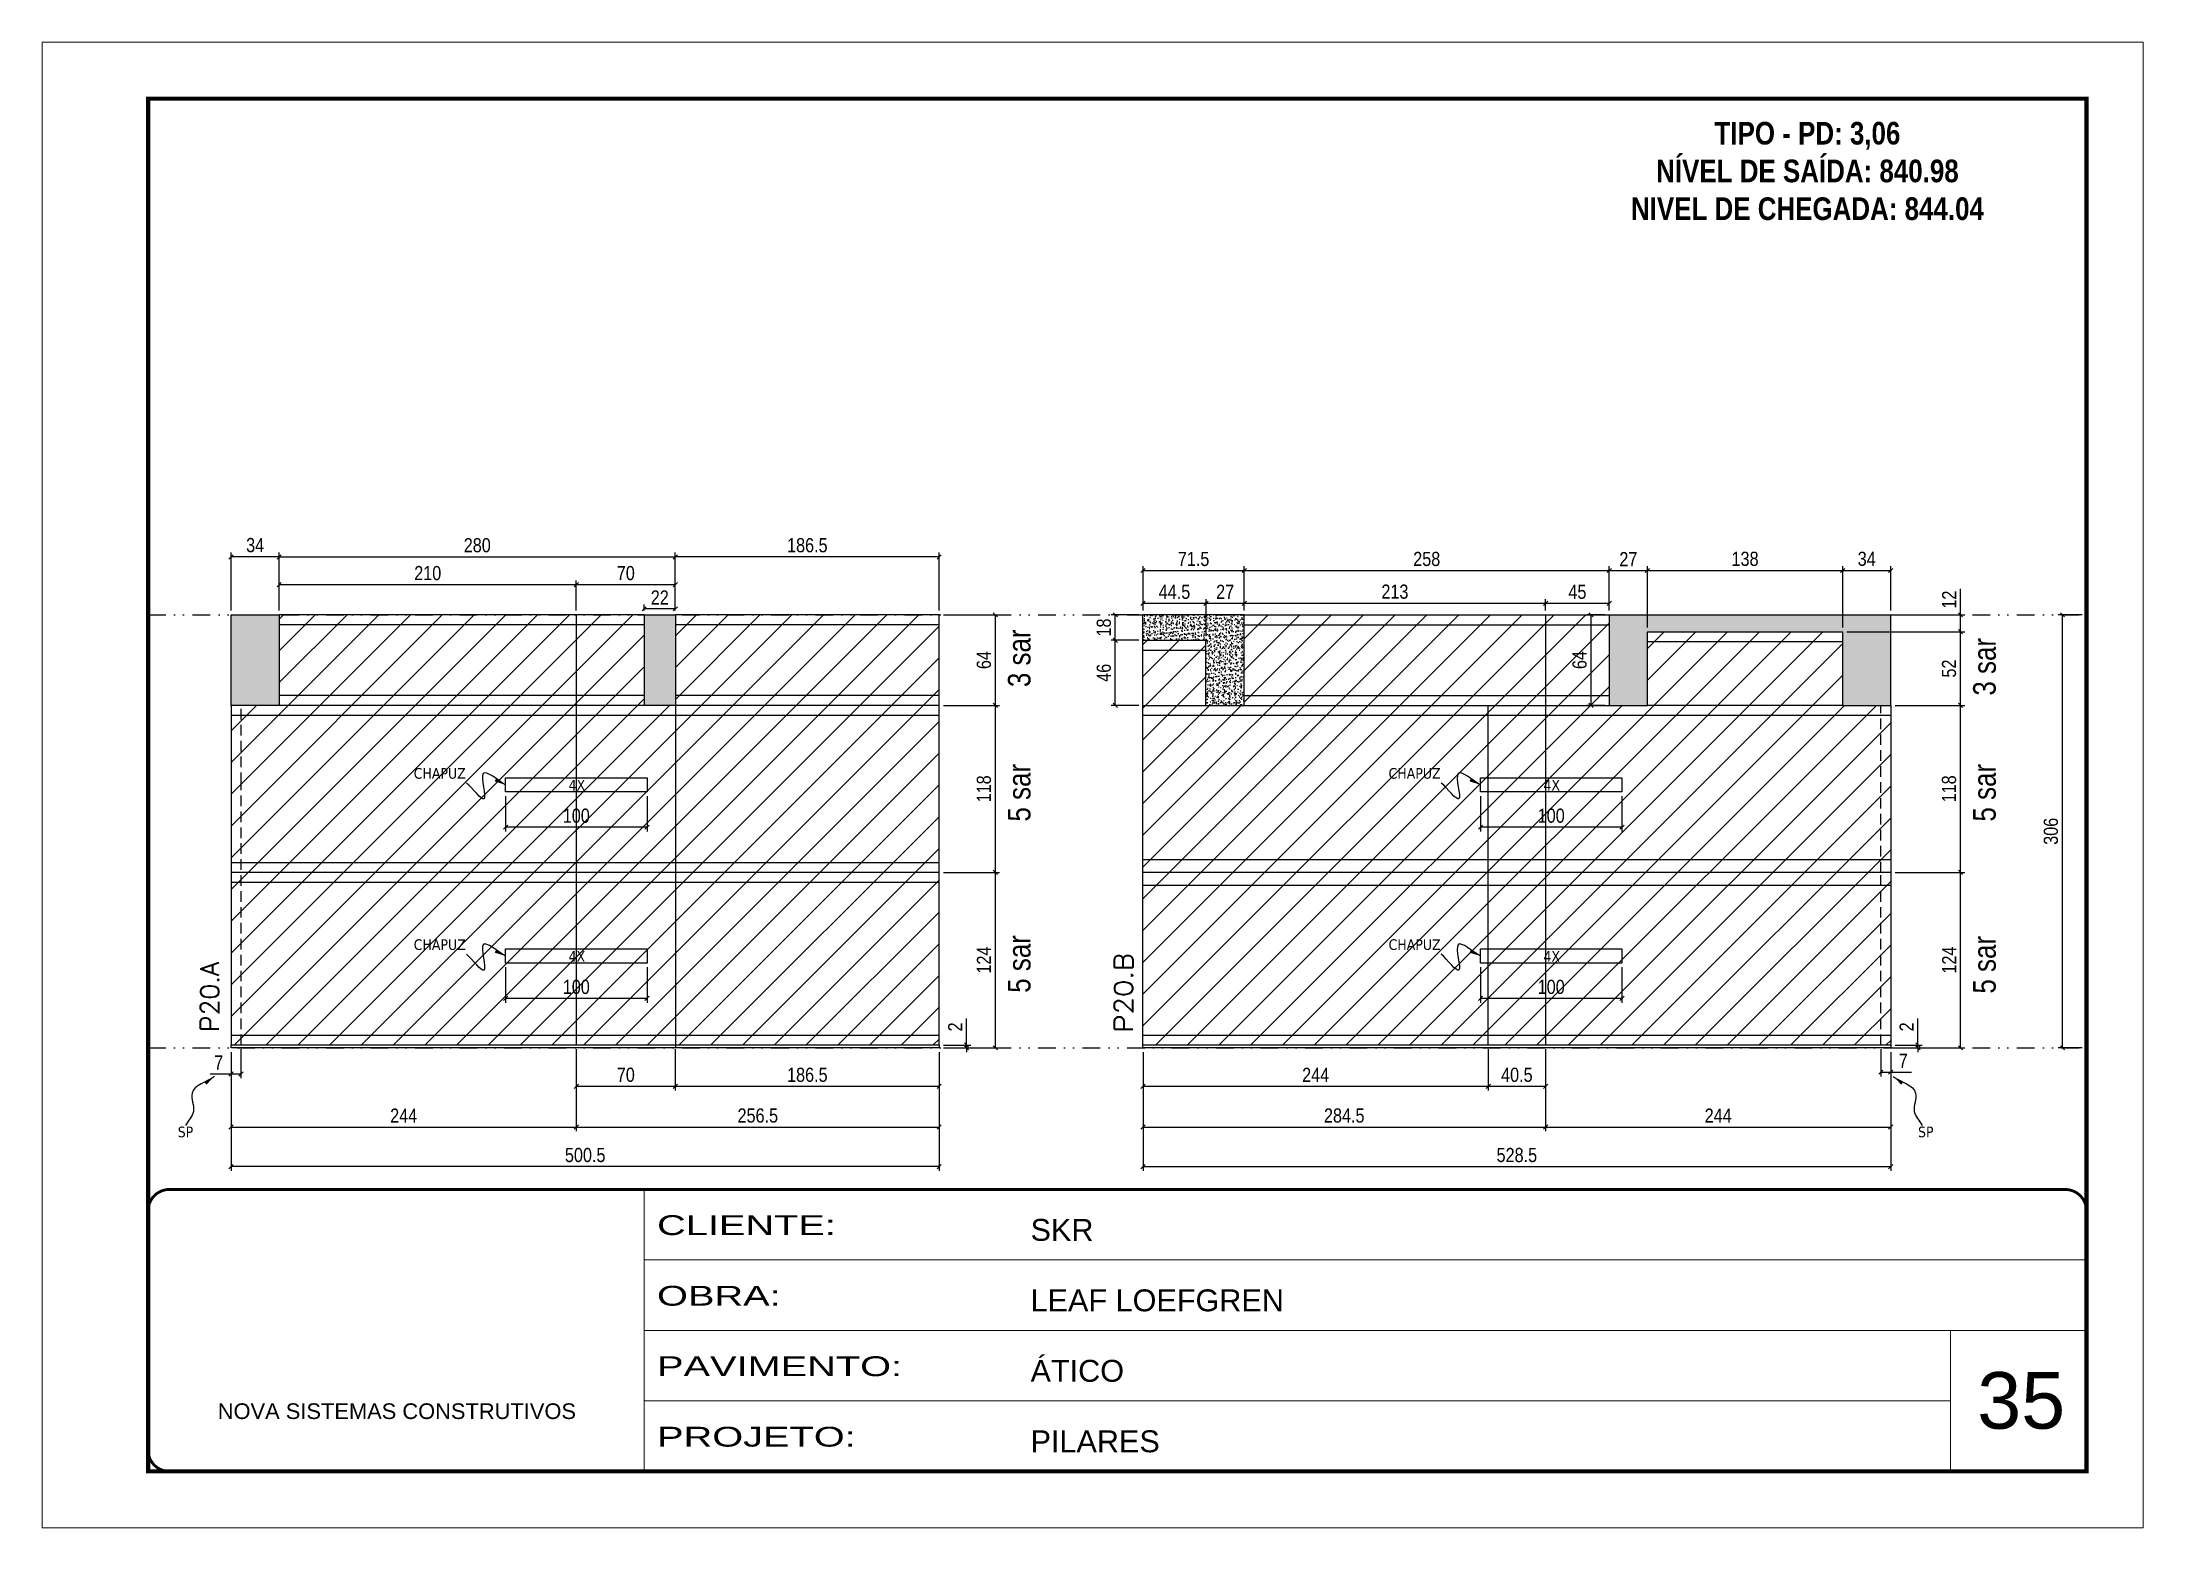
# Model space of a CAD drawing. Extents: x 14400 to 27878, y -21631 to 6985.
# Drawn here: x 17583 to 19068, y -3254 to -2204 of the extents above; entities that cross this region are included whole.
import ezdxf

# ---------------------------------------------------------------- set-up
doc = ezdxf.new("R2010")
doc.units = 0
for name, pattern in [('CONTINUO', [0]), ('DASHED', [0.75, 0.5, -0.25]), ('DIVIDE2', [0.625, 0.25, -0.125, 0, -0.125, 0, -0.125]), ('HIDDEN', [0.375, 0.25, -0.125])]:
    doc.linetypes.add(name, pattern=pattern)
for name, color, linetype, lineweight in [('CARIMBO', 255, 'Continuous', 9), ('Folhas', 255, 'Continuous', 9), ('Hachura', 251, 'Continuous', 9), ('SARRAFO DE PRESSAO', 251, 'DASHED', 9), ('Texto Seção', 7, 'Continuous', 15)]:
    doc.layers.add(name, color=color, linetype=linetype, lineweight=lineweight)
for name, color, linetype in [('COTA', 241, 'Continuous'), ('NOMENCLATURA', 7, 'Continuous'), ('Nível', 160, 'Continuous'), ('Painéis', 200, 'Continuous'), ('SARR_2.2x10', 60, 'Continuous'), ('SARR_2.2x7', 40, 'Continuous'), ('texto', 7, 'Continuous')]:
    doc.layers.add(name, color=color, linetype=linetype)
doc.styles.add('ARIAL', font='arial.ttf')
doc.styles.add('ARIAL_NARROW', font='ARIALN.TTF', dxfattribs={"height": 0.2})
doc.styles.add('COTA TECNICA', font='techl___.ttf', dxfattribs={"height": 10})
doc.styles.add('COTA TECNICA-50', font='techl___.ttf', dxfattribs={"height": 10})
doc.styles.add('REGUA-120', font='ROMANS.shx', dxfattribs={"height": 15})
doc.styles.add('ROMANC', font='techb___.ttf', dxfattribs={"height": 2.5})
doc.styles.get("Standard").update_dxf_attribs({"font": 'arial.ttf'})
doc.styles.add('Tecnologia', font='')
doc.styles.get('Tecnologia').set_extended_font_data('Forgotten Futurist')
doc.dimstyles.new('COTA PAINEL-50', dxfattribs={"dimtxt": 10, "dimasz": 3, "dimexe": 3, "dimexo": 3, "dimgap": 3, "dimtad": 1, "dimdec": 1, "dimzin": 12, "dimdsep": 46, "dimtxsty": 'COTA TECNICA-50', "dimblk1": 'OBLIQUE', "dimblk2": 'OBLIQUE', "dimsah": 1, "dimcen": 0.9, "dimclrd": 4, "dimclre": 4, "dimclrt": 240, "dimadec": 1, "dimazin": 3, "dimtfac": 1, "dimtdec": 1, "dimtmove": 0, "dimatfit": 3, "dimfxl": 1, "dimtolj": 1, "dimtzin": 12, "dimarcsym": 0})
doc.dimstyles.new('PAINEL', dxfattribs={"dimtxt": 10, "dimasz": 3, "dimexe": 3, "dimexo": 3, "dimgap": 3, "dimtad": 1, "dimdec": 1, "dimzin": 12, "dimdsep": 46, "dimtxsty": 'COTA TECNICA', "dimblk1": 'OBLIQUE', "dimblk2": 'OBLIQUE', "dimsah": 1, "dimcen": 0.9, "dimclrd": 4, "dimclre": 4, "dimclrt": 240, "dimadec": 1, "dimazin": 3, "dimtfac": 1, "dimtdec": 1, "dimtmove": 0, "dimatfit": 3, "dimfxl": 1, "dimtolj": 1, "dimtzin": 12, "dimarcsym": 0})
doc.dimstyles.get("Standard").update_dxf_attribs({"dimtxt": 0.18, "dimasz": 0.18, "dimexe": 0.18, "dimexo": 0.0625, "dimgap": 0.09, "dimtad": 0, "dimtih": 1, "dimtoh": 1, "dimdec": 4, "dimzin": 0, "dimdsep": 46, "dimtxsty": 'Standard', "dimcen": 0.09, "dimadec": 0, "dimazin": 0, "dimtfac": 1, "dimtdec": 4, "dimtofl": 0, "dimtmove": 0, "dimatfit": 3, "dimfxl": 1, "dimtolj": 1, "dimtzin": 0, "dimarcsym": 0})

msp = doc.modelspace()

# ---------------------------------------------------------------- texts
at = {"layer": 'CARIMBO', "style": 'ARIAL'}
msp.add_text('35', height=40, dxfattribs=at).set_placement((18951.328, -3183.73))
at = {"layer": 'NOMENCLATURA', "style": 'ARIAL_NARROW'}
for s, p in [('3 sar', (18282.144, -2659.71)), ('3 sar', (18964.4, -2665.71)), ('5 sar', (18282.144, -2754.71)), ('5 sar', (18964.4, -2754.71)), ('5 sar', (18282.144, -2875.71)), ('5 sar', (18964.4, -2876.267))]:
    msp.add_text(s, height=16, rotation=90, dxfattribs=at).set_placement(p)
at = {"layer": 'NOMENCLATURA', "color": 2, "insert": (18831.306, -2260.288), "char_height": 16, "attachment_point": 2, "style": 'ROMANC'}
msp.add_mtext_dynamic_manual_height_columns('TIPO - PD: 3,06\\PNÍVEL DE SAÍDA: 840.98\\PNIVEL DE CHEGADA: 844.04', width=432.35115, gutter_width=1, heights=[0], dxfattribs=at)
at = {"layer": 'texto', "color": 0, "char_height": 7.5, "attachment_point": 5}
for s, insert in [('{\\fTahoma|b0|i0|c0|p34;\\C4;CHAPUZ}', (17864.577, -2720.733)), ('{\\fTahoma|b0|i0|c0|p34;\\C4;CHAPUZ}', (18553.607, -2720.733)), ('{\\fTahoma|b0|i0|c0|p34;\\C4;4X}', (17961.519, -2729.04)), ('{\\fTahoma|b0|i0|c0|p34;\\C4;4X}', (18650.55, -2729.04)), ('{\\fTahoma|b0|i0|c0|p34;\\C4;CHAPUZ}', (17864.577, -2841.733)), ('{\\fTahoma|b0|i0|c0|p34;\\C4;4X}', (17961.519, -2850.04)), ('{\\fTahoma|b0|i0|c0|p34;\\C4;CHAPUZ}', (18553.607, -2841.733)), ('{\\fTahoma|b0|i0|c0|p34;\\C4;4X}', (18650.55, -2850.04)), ('{\\fTahoma|b0|i0|c0|p34;\\C4;SP}', (17684.88, -2974.082)), ('{\\fTahoma|b0|i0|c0|p34;\\C4;SP}', (18914.934, -2974.082))]:
    msp.add_mtext(s, dxfattribs=dict(at, insert=insert))
at = {"layer": 'Texto Seção', "style": 'REGUA-120', "width": 1.1}
msp.add_text('P20.B', height=13, rotation=90, dxfattribs=at).set_placement((18354.408, -2903.827))
at = {"layer": 'Texto Seção', "insert": (17708.507, -2903.339), "char_height": 13, "width": 285.32988, "attachment_point": 7, "rotation": 90, "style": 'REGUA-120'}
msp.add_mtext('P20.A', dxfattribs=at)

# ---------------------------------------------------------------- blocks, each defined once
blk = doc.blocks.new('9999999999')
at = {"color": 30, "linetype": 'CONTINUO'}
for p, q in [((98564.6, 34230.2), (98564.6, 34429.4)), ((98564.6, 34379.6), (99584, 34379.6)), ((98564.6, 34329.8), (99488, 34329.8)), ((99584, 34329.8), (99488, 34329.8)), ((99488, 34329.8), (99488, 34230.2)), ((98564.6, 34280), (99488, 34280))]:
    blk.add_line(p, q, dxfattribs=at)
at = {"color": 30, "linetype": 'CONTINUO', "const_width": 2}
blk.add_lwpolyline([(99584, 34230.2), (99584, 34414.4, 0.414214), (99569, 34429.4), (98229, 34429.4, 0.414214), (98214, 34414.4), (98214, 34245.2, 0.414214), (98229, 34230.2), (99584, 34230.2)], format="xyb", dxfattribs=at)
at = {"layer": 'Folhas'}
blk.add_lwpolyline([(98139, 34190.2), (99624, 34190.2), (99624, 35240.2), (98139, 35240.2)], close=True, dxfattribs=at)
at = {"layer": 'Folhas', "color": 30, "const_width": 3}
blk.add_lwpolyline([(98214, 34230.2), (99584, 34230.2), (99584, 35200.2), (98214, 35200.2)], close=True, dxfattribs=at)
at = {"color": 7, "linetype": 'Continuous', "ltscale": 5, "style": 'ARIAL'}
for s, height, p in [('SKR', 15.48, (98837.7, 34393.1)), ('LEAF LOEFGREN', 15.483, (98837.7, 34343.3)), ('ÁTICO', 15.48, (98837.7, 34293.5)), ('NOVA SISTEMAS CONSTRUTIVOS', 11.059, (98263.2, 34267.2)), ('PILARES', 15.48, (98837.7, 34243.7))]:
    blk.add_text(s, height=height, dxfattribs=at).set_placement(p)
at = {"layer": 'Folhas', "color": 7, "style": 'Tecnologia', "width": 1.5}
for s, p in [('CLIENTE:', (98573.7, 34397.2)), ('OBRA:', (98573.7, 34347.3)), ('PAVIMENTO:', (98573.7, 34297.5)), ('PROJETO:', (98573.7, 34247.7))]:
    blk.add_text(s, height=14, dxfattribs=at).set_placement(p)
blk = doc.blocks.new('_Oblique')
at = {"color": 0, "linetype": 'ByBlock', "lineweight": -2}
blk.add_line((-0.5, -0.5), (0.5, 0.5), dxfattribs=at)
blk = doc.blocks.new('*D1915')
at = {"layer": 'COTA', "color": 4, "lineweight": -2, "transparency": 16777216}
for p, q in [((17717.1, -2917.6), (17717.1, -2936.1)), ((17724.1, -2915.6), (17724.1, -2936.1)), ((17717.1, -2933.1), (17702.4, -2933.1)), ((17724.1, -2933.1), (17717.1, -2933.1))]:
    blk.add_line(p, q, dxfattribs=at)
at = {"layer": 'Defpoints', "color": 0, "transparency": 16777216}
for p in [(17717.1, -2914.6), (17724.1, -2912.6), (17717.1, -2933.1)]:
    blk.add_point(p, dxfattribs=at)
at = {"layer": 'COTA', "color": 4, "lineweight": -2, "transparency": 16777216, "xscale": 3, "yscale": 3, "zscale": 3, "rotation": 180}
blk.add_blockref('_Oblique', (17717.1, -2933.1), dxfattribs=at)
at = {"layer": 'COTA', "color": 4, "lineweight": -2, "transparency": 16777216, "xscale": 3, "yscale": 3, "zscale": 3}
blk.add_blockref('_Oblique', (17724.1, -2933.1), dxfattribs=at)
at = {"layer": 'COTA', "color": 240, "transparency": 16777216, "insert": (17708.3, -2925), "char_height": 10, "attachment_point": 5, "style": 'COTA TECNICA-50'}
blk.add_mtext('\\A1;7', dxfattribs=at)
blk = doc.blocks.new('*D1916')
at = {"layer": 'COTA', "color": 4, "lineweight": -2, "transparency": 16777216}
for p, q in [((18236.9, -2912.6), (18236.9, -2893.8)), ((18220.6, -2912.6), (18239.9, -2912.6)), ((18220.6, -2914.6), (18239.9, -2914.6)), ((18236.9, -2914.6), (18236.9, -2912.6)), ((18236.9, -2914.6), (18236.9, -2917.6))]:
    blk.add_line(p, q, dxfattribs=at)
at = {"layer": 'Defpoints', "color": 0, "transparency": 16777216}
for p in [(18217.6, -2912.6), (18217.6, -2914.6), (18236.9, -2914.6)]:
    blk.add_point(p, dxfattribs=at)
at = {"layer": 'COTA', "color": 4, "lineweight": -2, "transparency": 16777216, "xscale": 3, "yscale": 3, "zscale": 3}
for p, rotation in [((18236.9, -2912.6), 270), ((18236.9, -2914.6), 90)]:
    blk.add_blockref('_Oblique', p, dxfattribs=dict(at, rotation=rotation))
at = {"layer": 'COTA', "color": 240, "transparency": 16777216, "insert": (18228.9, -2899.8), "char_height": 10, "attachment_point": 5, "rotation": 90, "style": 'COTA TECNICA-50'}
blk.add_mtext('\\A1;2', dxfattribs=at)
blk = doc.blocks.new('*D1917')
at = {"layer": 'COTA', "color": 4, "lineweight": -2, "transparency": 16777216}
for p, q in [((17717.1, -2917.6), (17717.1, -2973.6)), ((17961.1, -2915.6), (17961.1, -2973.6)), ((17717.1, -2970.6), (17961.1, -2970.6))]:
    blk.add_line(p, q, dxfattribs=at)
at = {"layer": 'Defpoints', "color": 0, "transparency": 16777216}
for p in [(17717.1, -2914.6), (17961.1, -2912.6), (17961.1, -2970.6)]:
    blk.add_point(p, dxfattribs=at)
at = {"layer": 'COTA', "color": 4, "lineweight": -2, "transparency": 16777216, "xscale": 3, "yscale": 3, "zscale": 3, "rotation": 180}
blk.add_blockref('_Oblique', (17717.1, -2970.6), dxfattribs=at)
at = {"layer": 'COTA', "color": 4, "lineweight": -2, "transparency": 16777216, "xscale": 3, "yscale": 3, "zscale": 3}
blk.add_blockref('_Oblique', (17961.1, -2970.6), dxfattribs=at)
at = {"layer": 'COTA', "color": 240, "transparency": 16777216, "insert": (17839.1, -2962.5), "char_height": 10, "attachment_point": 5, "style": 'COTA TECNICA-50'}
blk.add_mtext('\\A1;244', dxfattribs=at)
blk = doc.blocks.new('*D1918')
at = {"layer": 'COTA', "color": 4, "lineweight": -2, "transparency": 16777216}
for p, q in [((17961.1, -2915.6), (17961.1, -2973.6)), ((18217.6, -2917.6), (18217.6, -2973.6)), ((17961.1, -2970.6), (18217.6, -2970.6))]:
    blk.add_line(p, q, dxfattribs=at)
at = {"layer": 'Defpoints', "color": 0, "transparency": 16777216}
for p in [(17961.1, -2912.6), (18217.6, -2914.6), (18217.6, -2970.6)]:
    blk.add_point(p, dxfattribs=at)
at = {"layer": 'COTA', "color": 4, "lineweight": -2, "transparency": 16777216, "xscale": 3, "yscale": 3, "zscale": 3, "rotation": 180}
blk.add_blockref('_Oblique', (17961.1, -2970.6), dxfattribs=at)
at = {"layer": 'COTA', "color": 4, "lineweight": -2, "transparency": 16777216, "xscale": 3, "yscale": 3, "zscale": 3}
blk.add_blockref('_Oblique', (18217.6, -2970.6), dxfattribs=at)
at = {"layer": 'COTA', "color": 240, "transparency": 16777216, "insert": (18089.4, -2962.5), "char_height": 10, "attachment_point": 5, "style": 'COTA TECNICA-50'}
blk.add_mtext('\\A1;256.5', dxfattribs=at)
blk = doc.blocks.new('*D1919')
at = {"layer": 'COTA', "color": 4, "linetype": 'ByBlock', "lineweight": -2, "transparency": 16777216}
for p, q in [((17911.1, -2857.7), (17911.1, -2882.7)), ((18011.1, -2857.7), (18011.1, -2882.7)), ((18011.1, -2879.7), (17911.1, -2879.7))]:
    blk.add_line(p, q, dxfattribs=at)
at = {"layer": 'Defpoints', "color": 0, "linetype": 'ByBlock', "transparency": 16777216}
for p in [(17911.1, -2854.7), (18011.1, -2854.7), (17911.1, -2879.7)]:
    blk.add_point(p, dxfattribs=at)
at = {"layer": 'COTA', "color": 4, "linetype": 'ByBlock', "lineweight": -2, "transparency": 16777216, "xscale": 3, "yscale": 3, "zscale": 3, "rotation": 180}
blk.add_blockref('_Oblique', (17911.1, -2879.7), dxfattribs=at)
at = {"layer": 'COTA', "color": 4, "linetype": 'ByBlock', "lineweight": -2, "transparency": 16777216, "xscale": 3, "yscale": 3, "zscale": 3}
blk.add_blockref('_Oblique', (18011.1, -2879.7), dxfattribs=at)
at = {"layer": 'COTA', "color": 240, "linetype": 'ByBlock', "transparency": 16777216, "insert": (17961.1, -2871.6), "char_height": 10, "attachment_point": 5, "style": 'COTA TECNICA'}
blk.add_mtext('\\A1;100', dxfattribs=at)
blk = doc.blocks.new('*D1920')
at = {"layer": 'COTA', "color": 4, "lineweight": -2, "transparency": 16777216}
for p, q in [((17961.1, -2915.6), (17961.1, -2944.8)), ((18031.1, -2915.6), (18031.1, -2944.8)), ((17961.1, -2941.8), (18031.1, -2941.8))]:
    blk.add_line(p, q, dxfattribs=at)
at = {"layer": 'Defpoints', "color": 0, "transparency": 16777216}
for p in [(17961.1, -2912.6), (18031.1, -2912.6), (18031.1, -2941.8)]:
    blk.add_point(p, dxfattribs=at)
at = {"layer": 'COTA', "color": 4, "lineweight": -2, "transparency": 16777216, "xscale": 3, "yscale": 3, "zscale": 3, "rotation": 180}
blk.add_blockref('_Oblique', (17961.1, -2941.8), dxfattribs=at)
at = {"layer": 'COTA', "color": 4, "lineweight": -2, "transparency": 16777216, "xscale": 3, "yscale": 3, "zscale": 3}
blk.add_blockref('_Oblique', (18031.1, -2941.8), dxfattribs=at)
at = {"layer": 'COTA', "color": 240, "transparency": 16777216, "insert": (17996.1, -2933.7), "char_height": 10, "attachment_point": 5, "style": 'COTA TECNICA'}
blk.add_mtext('\\A1;70', dxfattribs=at)
blk = doc.blocks.new('*D1921')
at = {"layer": 'COTA', "color": 4, "lineweight": -2, "transparency": 16777216}
for p, q in [((18031.1, -2915.6), (18031.1, -2944.8)), ((18217.6, -2917.6), (18217.6, -2944.8)), ((18031.1, -2941.8), (18217.6, -2941.8))]:
    blk.add_line(p, q, dxfattribs=at)
at = {"layer": 'Defpoints', "color": 0, "transparency": 16777216}
for p in [(18031.1, -2912.6), (18217.6, -2914.6), (18217.6, -2941.8)]:
    blk.add_point(p, dxfattribs=at)
at = {"layer": 'COTA', "color": 4, "lineweight": -2, "transparency": 16777216, "xscale": 3, "yscale": 3, "zscale": 3, "rotation": 180}
blk.add_blockref('_Oblique', (18031.1, -2941.8), dxfattribs=at)
at = {"layer": 'COTA', "color": 4, "lineweight": -2, "transparency": 16777216, "xscale": 3, "yscale": 3, "zscale": 3}
blk.add_blockref('_Oblique', (18217.6, -2941.8), dxfattribs=at)
at = {"layer": 'COTA', "color": 240, "transparency": 16777216, "insert": (18124.4, -2933.7), "char_height": 10, "attachment_point": 5, "style": 'COTA TECNICA'}
blk.add_mtext('\\A1;186.5', dxfattribs=at)
blk = doc.blocks.new('*D1922')
at = {"layer": 'COTA', "color": 4, "lineweight": -2, "transparency": 16777216}
for p, q in [((18883.2, -2915.6), (18883.2, -2934.8)), ((18890.2, -2917.6), (18890.2, -2934.8)), ((18883.2, -2931.8), (18890.2, -2931.8)), ((18890.2, -2931.8), (18904.9, -2931.8))]:
    blk.add_line(p, q, dxfattribs=at)
at = {"layer": 'Defpoints', "color": 0, "transparency": 16777216}
for p in [(18883.2, -2912.6), (18890.2, -2914.6), (18890.2, -2931.8)]:
    blk.add_point(p, dxfattribs=at)
at = {"layer": 'COTA', "color": 4, "lineweight": -2, "transparency": 16777216, "xscale": 3, "yscale": 3, "zscale": 3, "rotation": 180}
blk.add_blockref('_Oblique', (18883.2, -2931.8), dxfattribs=at)
at = {"layer": 'COTA', "color": 4, "lineweight": -2, "transparency": 16777216, "xscale": 3, "yscale": 3, "zscale": 3}
blk.add_blockref('_Oblique', (18890.2, -2931.8), dxfattribs=at)
at = {"layer": 'COTA', "color": 240, "transparency": 16777216, "insert": (18899, -2923.8), "char_height": 10, "attachment_point": 5, "style": 'COTA TECNICA-50'}
blk.add_mtext('\\A1;7', dxfattribs=at)
blk = doc.blocks.new('*D1923')
at = {"layer": 'COTA', "color": 4, "lineweight": -2, "transparency": 16777216}
for p, q in [((18909.4, -2912.6), (18909.4, -2893.8)), ((18893.2, -2912.6), (18912.4, -2912.6)), ((18893.2, -2914.6), (18912.4, -2914.6)), ((18909.4, -2914.6), (18909.4, -2912.6)), ((18909.4, -2914.6), (18909.4, -2917.6))]:
    blk.add_line(p, q, dxfattribs=at)
at = {"layer": 'Defpoints', "color": 0, "transparency": 16777216}
for p in [(18890.2, -2912.6), (18890.2, -2914.6), (18909.4, -2914.6)]:
    blk.add_point(p, dxfattribs=at)
at = {"layer": 'COTA', "color": 4, "lineweight": -2, "transparency": 16777216, "xscale": 3, "yscale": 3, "zscale": 3}
for p, rotation in [((18909.4, -2912.6), 270), ((18909.4, -2914.6), 90)]:
    blk.add_blockref('_Oblique', p, dxfattribs=dict(at, rotation=rotation))
at = {"layer": 'COTA', "color": 240, "transparency": 16777216, "insert": (18901.4, -2899.8), "char_height": 10, "attachment_point": 5, "rotation": 90, "style": 'COTA TECNICA-50'}
blk.add_mtext('\\A1;2', dxfattribs=at)
blk = doc.blocks.new('*D1924')
at = {"layer": 'COTA', "color": 4, "lineweight": -2, "transparency": 16777216}
for p, q in [((18893.2, -2790.6), (18942.5, -2790.6)), ((18939.5, -2914.6), (18939.5, -2790.6)), ((18893.2, -2914.6), (18942.5, -2914.6))]:
    blk.add_line(p, q, dxfattribs=at)
at = {"layer": 'Defpoints', "color": 0, "transparency": 16777216}
for p in [(18890.2, -2790.6), (18939.5, -2790.6), (18890.2, -2914.6)]:
    blk.add_point(p, dxfattribs=at)
at = {"layer": 'COTA', "color": 4, "lineweight": -2, "transparency": 16777216, "xscale": 3, "yscale": 3, "zscale": 3}
for p, rotation in [((18939.5, -2790.6), 90), ((18939.5, -2914.6), 270)]:
    blk.add_blockref('_Oblique', p, dxfattribs=dict(at, rotation=rotation))
at = {"layer": 'COTA', "color": 240, "transparency": 16777216, "insert": (18931.5, -2852.6), "char_height": 10, "attachment_point": 5, "rotation": 90, "style": 'COTA TECNICA'}
blk.add_mtext('\\A1;124', dxfattribs=at)
blk = doc.blocks.new('*D1925')
at = {"layer": 'COTA', "color": 4, "linetype": 'ByBlock', "lineweight": -2, "transparency": 16777216}
for p, q in [((18600.2, -2857.7), (18600.2, -2882.7)), ((18700.2, -2857.7), (18700.2, -2882.7)), ((18700.2, -2879.7), (18600.2, -2879.7))]:
    blk.add_line(p, q, dxfattribs=at)
at = {"layer": 'Defpoints', "color": 0, "linetype": 'ByBlock', "transparency": 16777216}
for p in [(18600.2, -2854.7), (18700.2, -2854.7), (18600.2, -2879.7)]:
    blk.add_point(p, dxfattribs=at)
at = {"layer": 'COTA', "color": 4, "linetype": 'ByBlock', "lineweight": -2, "transparency": 16777216, "xscale": 3, "yscale": 3, "zscale": 3, "rotation": 180}
blk.add_blockref('_Oblique', (18600.2, -2879.7), dxfattribs=at)
at = {"layer": 'COTA', "color": 4, "linetype": 'ByBlock', "lineweight": -2, "transparency": 16777216, "xscale": 3, "yscale": 3, "zscale": 3}
blk.add_blockref('_Oblique', (18700.2, -2879.7), dxfattribs=at)
at = {"layer": 'COTA', "color": 240, "linetype": 'ByBlock', "transparency": 16777216, "insert": (18650.2, -2871.6), "char_height": 10, "attachment_point": 5, "style": 'COTA TECNICA'}
blk.add_mtext('\\A1;100', dxfattribs=at)
blk = doc.blocks.new('*D1926')
at = {"layer": 'COTA', "color": 4, "lineweight": -2, "transparency": 16777216}
for p, q in [((18361.7, -2917.6), (18361.7, -2973.6)), ((18646.2, -2915.6), (18646.2, -2973.6)), ((18361.7, -2970.6), (18646.2, -2970.6))]:
    blk.add_line(p, q, dxfattribs=at)
at = {"layer": 'Defpoints', "color": 0, "transparency": 16777216}
for p in [(18361.7, -2914.6), (18646.2, -2912.6), (18646.2, -2970.6)]:
    blk.add_point(p, dxfattribs=at)
at = {"layer": 'COTA', "color": 4, "lineweight": -2, "transparency": 16777216, "xscale": 3, "yscale": 3, "zscale": 3, "rotation": 180}
blk.add_blockref('_Oblique', (18361.7, -2970.6), dxfattribs=at)
at = {"layer": 'COTA', "color": 4, "lineweight": -2, "transparency": 16777216, "xscale": 3, "yscale": 3, "zscale": 3}
blk.add_blockref('_Oblique', (18646.2, -2970.6), dxfattribs=at)
at = {"layer": 'COTA', "color": 240, "transparency": 16777216, "insert": (18503.9, -2962.5), "char_height": 10, "attachment_point": 5, "style": 'COTA TECNICA'}
blk.add_mtext('\\A1;284.5', dxfattribs=at)
blk = doc.blocks.new('*D1927')
at = {"layer": 'COTA', "color": 4, "lineweight": -2, "transparency": 16777216}
for p, q in [((18646.2, -2915.6), (18646.2, -2973.6)), ((18890.2, -2917.6), (18890.2, -2973.6)), ((18646.2, -2970.6), (18890.2, -2970.6))]:
    blk.add_line(p, q, dxfattribs=at)
at = {"layer": 'Defpoints', "color": 0, "transparency": 16777216}
for p in [(18646.2, -2912.6), (18890.2, -2914.6), (18890.2, -2970.6)]:
    blk.add_point(p, dxfattribs=at)
at = {"layer": 'COTA', "color": 4, "lineweight": -2, "transparency": 16777216, "xscale": 3, "yscale": 3, "zscale": 3, "rotation": 180}
blk.add_blockref('_Oblique', (18646.2, -2970.6), dxfattribs=at)
at = {"layer": 'COTA', "color": 4, "lineweight": -2, "transparency": 16777216, "xscale": 3, "yscale": 3, "zscale": 3}
blk.add_blockref('_Oblique', (18890.2, -2970.6), dxfattribs=at)
at = {"layer": 'COTA', "color": 240, "transparency": 16777216, "insert": (18768.2, -2962.5), "char_height": 10, "attachment_point": 5, "style": 'COTA TECNICA'}
blk.add_mtext('\\A1;244', dxfattribs=at)
blk = doc.blocks.new('*D1928')
at = {"layer": 'COTA', "color": 4, "lineweight": -2, "transparency": 16777216}
for p, q in [((18361.7, -2917.6), (18361.7, -2944.8)), ((18605.7, -2915.6), (18605.7, -2944.8)), ((18361.7, -2941.8), (18605.7, -2941.8))]:
    blk.add_line(p, q, dxfattribs=at)
at = {"layer": 'Defpoints', "color": 0, "transparency": 16777216}
for p in [(18361.7, -2914.6), (18605.7, -2912.6), (18605.7, -2941.8)]:
    blk.add_point(p, dxfattribs=at)
at = {"layer": 'COTA', "color": 4, "lineweight": -2, "transparency": 16777216, "xscale": 3, "yscale": 3, "zscale": 3, "rotation": 180}
blk.add_blockref('_Oblique', (18361.7, -2941.8), dxfattribs=at)
at = {"layer": 'COTA', "color": 4, "lineweight": -2, "transparency": 16777216, "xscale": 3, "yscale": 3, "zscale": 3}
blk.add_blockref('_Oblique', (18605.7, -2941.8), dxfattribs=at)
at = {"layer": 'COTA', "color": 240, "transparency": 16777216, "insert": (18483.7, -2933.7), "char_height": 10, "attachment_point": 5, "style": 'COTA TECNICA'}
blk.add_mtext('\\A1;244', dxfattribs=at)
blk = doc.blocks.new('*D1929')
at = {"layer": 'COTA', "color": 4, "lineweight": -2, "transparency": 16777216}
for p, q in [((18605.7, -2915.6), (18605.7, -2944.8)), ((18646.2, -2915.6), (18646.2, -2944.8)), ((18605.7, -2941.8), (18646.2, -2941.8))]:
    blk.add_line(p, q, dxfattribs=at)
at = {"layer": 'Defpoints', "color": 0, "transparency": 16777216}
for p in [(18605.7, -2912.6), (18646.2, -2912.6), (18646.2, -2941.8)]:
    blk.add_point(p, dxfattribs=at)
at = {"layer": 'COTA', "color": 4, "lineweight": -2, "transparency": 16777216, "xscale": 3, "yscale": 3, "zscale": 3, "rotation": 180}
blk.add_blockref('_Oblique', (18605.7, -2941.8), dxfattribs=at)
at = {"layer": 'COTA', "color": 4, "lineweight": -2, "transparency": 16777216, "xscale": 3, "yscale": 3, "zscale": 3}
blk.add_blockref('_Oblique', (18646.2, -2941.8), dxfattribs=at)
at = {"layer": 'COTA', "color": 240, "transparency": 16777216, "insert": (18625.9, -2933.7), "char_height": 10, "attachment_point": 5, "style": 'COTA TECNICA'}
blk.add_mtext('\\A1;40.5', dxfattribs=at)
blk = doc.blocks.new('*D1930')
at = {"layer": 'COTA', "color": 4, "lineweight": -2, "transparency": 16777216}
for p, q in [((18220.6, -2790.6), (18260.3, -2790.6)), ((18257.3, -2914.6), (18257.3, -2790.6)), ((18220.6, -2914.6), (18260.3, -2914.6))]:
    blk.add_line(p, q, dxfattribs=at)
at = {"layer": 'Defpoints', "color": 0, "transparency": 16777216}
for p in [(18217.6, -2790.6), (18257.3, -2790.6), (18217.6, -2914.6)]:
    blk.add_point(p, dxfattribs=at)
at = {"layer": 'COTA', "color": 4, "lineweight": -2, "transparency": 16777216, "xscale": 3, "yscale": 3, "zscale": 3}
for p, rotation in [((18257.3, -2790.6), 90), ((18257.3, -2914.6), 270)]:
    blk.add_blockref('_Oblique', p, dxfattribs=dict(at, rotation=rotation))
at = {"layer": 'COTA', "color": 240, "transparency": 16777216, "insert": (18249.2, -2852.6), "char_height": 10, "attachment_point": 5, "rotation": 90, "style": 'COTA TECNICA'}
blk.add_mtext('\\A1;124', dxfattribs=at)
blk = doc.blocks.new('*D1937')
at = {"layer": 'COTA', "color": 4, "lineweight": -2, "transparency": 16777216}
for p, q in [((18220.6, -2608.6), (18260.3, -2608.6)), ((18257.3, -2672.6), (18257.3, -2608.6)), ((18220.6, -2672.6), (18260.3, -2672.6))]:
    blk.add_line(p, q, dxfattribs=at)
at = {"layer": 'Defpoints', "color": 0, "transparency": 16777216}
for p in [(18217.6, -2608.6), (18257.3, -2608.6), (18217.6, -2672.6)]:
    blk.add_point(p, dxfattribs=at)
at = {"layer": 'COTA', "color": 4, "lineweight": -2, "transparency": 16777216, "xscale": 3, "yscale": 3, "zscale": 3}
for p, rotation in [((18257.3, -2608.6), 90), ((18257.3, -2672.6), 270)]:
    blk.add_blockref('_Oblique', p, dxfattribs=dict(at, rotation=rotation))
at = {"layer": 'COTA', "color": 240, "transparency": 16777216, "insert": (18249.2, -2640.6), "char_height": 10, "attachment_point": 5, "rotation": 90, "style": 'COTA TECNICA'}
blk.add_mtext('\\A1;64', dxfattribs=at)
blk = doc.blocks.new('*D1931')
at = {"layer": 'COTA', "color": 4, "lineweight": -2, "transparency": 16777216}
for p, q in [((17717.1, -2605.6), (17717.1, -2564.7)), ((17751.1, -2567.7), (17717.1, -2567.7)), ((17751.1, -2605.6), (17751.1, -2564.7))]:
    blk.add_line(p, q, dxfattribs=at)
at = {"layer": 'Defpoints', "color": 0, "transparency": 16777216}
for p in [(17717.1, -2567.7), (17717.1, -2608.6), (17751.1, -2608.6)]:
    blk.add_point(p, dxfattribs=at)
at = {"layer": 'COTA', "color": 4, "lineweight": -2, "transparency": 16777216, "xscale": 3, "yscale": 3, "zscale": 3, "rotation": 180}
blk.add_blockref('_Oblique', (17717.1, -2567.7), dxfattribs=at)
at = {"layer": 'COTA', "color": 4, "lineweight": -2, "transparency": 16777216, "xscale": 3, "yscale": 3, "zscale": 3}
blk.add_blockref('_Oblique', (17751.1, -2567.7), dxfattribs=at)
at = {"layer": 'COTA', "color": 240, "transparency": 16777216, "insert": (17734.1, -2559.4), "char_height": 10, "attachment_point": 5, "style": 'COTA TECNICA'}
blk.add_mtext('\\A1;34', dxfattribs=at)
blk = doc.blocks.new('*D1932')
at = {"layer": 'COTA', "color": 4, "lineweight": -2, "transparency": 16777216}
for p, q in [((17751.1, -2605.6), (17751.1, -2564.7)), ((17751.1, -2567.7), (18031.1, -2567.7)), ((18031.1, -2605.6), (18031.1, -2564.7))]:
    blk.add_line(p, q, dxfattribs=at)
at = {"layer": 'Defpoints', "color": 0, "transparency": 16777216}
for p in [(18031.1, -2567.7), (17751.1, -2608.6), (18031.1, -2608.6)]:
    blk.add_point(p, dxfattribs=at)
at = {"layer": 'COTA', "color": 4, "lineweight": -2, "transparency": 16777216, "xscale": 3, "yscale": 3, "zscale": 3, "rotation": 180}
blk.add_blockref('_Oblique', (17751.1, -2567.7), dxfattribs=at)
at = {"layer": 'COTA', "color": 4, "lineweight": -2, "transparency": 16777216, "xscale": 3, "yscale": 3, "zscale": 3}
blk.add_blockref('_Oblique', (18031.1, -2567.7), dxfattribs=at)
at = {"layer": 'COTA', "color": 240, "transparency": 16777216, "insert": (17891.1, -2559.5), "char_height": 10, "attachment_point": 5, "style": 'COTA TECNICA'}
blk.add_mtext('\\A1;280', dxfattribs=at)
blk = doc.blocks.new('*D1933')
at = {"layer": 'COTA', "color": 4, "lineweight": -2, "transparency": 16777216}
for p, q in [((18031.1, -2605.6), (18031.1, -2564.7)), ((18217.6, -2567.7), (18031.1, -2567.7)), ((18217.6, -2605.6), (18217.6, -2564.7))]:
    blk.add_line(p, q, dxfattribs=at)
at = {"layer": 'Defpoints', "color": 0, "transparency": 16777216}
for p in [(18031.1, -2567.7), (18031.1, -2608.6), (18217.6, -2608.6)]:
    blk.add_point(p, dxfattribs=at)
at = {"layer": 'COTA', "color": 4, "lineweight": -2, "transparency": 16777216, "xscale": 3, "yscale": 3, "zscale": 3, "rotation": 180}
blk.add_blockref('_Oblique', (18031.1, -2567.7), dxfattribs=at)
at = {"layer": 'COTA', "color": 4, "lineweight": -2, "transparency": 16777216, "xscale": 3, "yscale": 3, "zscale": 3}
blk.add_blockref('_Oblique', (18217.6, -2567.7), dxfattribs=at)
at = {"layer": 'COTA', "color": 240, "transparency": 16777216, "insert": (18124.4, -2559.5), "char_height": 10, "attachment_point": 5, "style": 'COTA TECNICA'}
blk.add_mtext('\\A1;186.5', dxfattribs=at)
blk = doc.blocks.new('*D1934')
at = {"layer": 'COTA', "color": 4, "lineweight": -2, "transparency": 16777216}
for p, q in [((17751.1, -2605.6), (17751.1, -2584.3)), ((17751.1, -2587.3), (17961.1, -2587.3)), ((17961.1, -2605.6), (17961.1, -2584.3))]:
    blk.add_line(p, q, dxfattribs=at)
at = {"layer": 'Defpoints', "color": 0, "transparency": 16777216}
for p in [(17961.1, -2587.3), (17751.1, -2608.6), (17961.1, -2608.6)]:
    blk.add_point(p, dxfattribs=at)
at = {"layer": 'COTA', "color": 4, "lineweight": -2, "transparency": 16777216, "xscale": 3, "yscale": 3, "zscale": 3, "rotation": 180}
blk.add_blockref('_Oblique', (17751.1, -2587.3), dxfattribs=at)
at = {"layer": 'COTA', "color": 4, "lineweight": -2, "transparency": 16777216, "xscale": 3, "yscale": 3, "zscale": 3}
blk.add_blockref('_Oblique', (17961.1, -2587.3), dxfattribs=at)
at = {"layer": 'COTA', "color": 240, "transparency": 16777216, "insert": (17856.1, -2579.2), "char_height": 10, "attachment_point": 5, "style": 'COTA TECNICA'}
blk.add_mtext('\\A1;210', dxfattribs=at)
blk = doc.blocks.new('*D1935')
at = {"layer": 'COTA', "color": 4, "lineweight": -2, "transparency": 16777216}
for p, q in [((17961.1, -2605.6), (17961.1, -2584.3)), ((17961.1, -2587.3), (18031.1, -2587.3)), ((18031.1, -2605.6), (18031.1, -2584.3))]:
    blk.add_line(p, q, dxfattribs=at)
at = {"layer": 'Defpoints', "color": 0, "transparency": 16777216}
for p in [(18031.1, -2587.3), (17961.1, -2608.6), (18031.1, -2608.6)]:
    blk.add_point(p, dxfattribs=at)
at = {"layer": 'COTA', "color": 4, "lineweight": -2, "transparency": 16777216, "xscale": 3, "yscale": 3, "zscale": 3, "rotation": 180}
blk.add_blockref('_Oblique', (17961.1, -2587.3), dxfattribs=at)
at = {"layer": 'COTA', "color": 4, "lineweight": -2, "transparency": 16777216, "xscale": 3, "yscale": 3, "zscale": 3}
blk.add_blockref('_Oblique', (18031.1, -2587.3), dxfattribs=at)
at = {"layer": 'COTA', "color": 240, "transparency": 16777216, "insert": (17996.1, -2579.2), "char_height": 10, "attachment_point": 5, "style": 'COTA TECNICA'}
blk.add_mtext('\\A1;70', dxfattribs=at)
blk = doc.blocks.new('*D1936')
at = {"layer": 'COTA', "color": 4, "lineweight": -2, "transparency": 16777216}
for p, q in [((18009.1, -2605.6), (18009.1, -2601.4)), ((18031.1, -2604.4), (18009.1, -2604.4)), ((18031.1, -2605.6), (18031.1, -2601.4))]:
    blk.add_line(p, q, dxfattribs=at)
at = {"layer": 'Defpoints', "color": 0, "transparency": 16777216}
for p in [(18009.1, -2604.4), (18009.1, -2608.6), (18031.1, -2608.6)]:
    blk.add_point(p, dxfattribs=at)
at = {"layer": 'COTA', "color": 4, "lineweight": -2, "transparency": 16777216, "xscale": 3, "yscale": 3, "zscale": 3, "rotation": 180}
blk.add_blockref('_Oblique', (18009.1, -2604.4), dxfattribs=at)
at = {"layer": 'COTA', "color": 4, "lineweight": -2, "transparency": 16777216, "xscale": 3, "yscale": 3, "zscale": 3}
blk.add_blockref('_Oblique', (18031.1, -2604.4), dxfattribs=at)
at = {"layer": 'COTA', "color": 240, "transparency": 16777216, "insert": (18020.1, -2596.4), "char_height": 10, "attachment_point": 5, "style": 'COTA TECNICA'}
blk.add_mtext('\\A1;22', dxfattribs=at)
blk = doc.blocks.new('*D1938')
at = {"layer": 'COTA', "color": 4, "lineweight": -2, "transparency": 16777216}
for p, q in [((18358.7, -2608.6), (18339.1, -2608.6)), ((18342.1, -2626.6), (18342.1, -2608.6)), ((18358.7, -2626.6), (18339.1, -2626.6))]:
    blk.add_line(p, q, dxfattribs=at)
at = {"layer": 'Defpoints', "color": 0, "transparency": 16777216}
for p in [(18342.1, -2608.6), (18361.7, -2608.6), (18361.7, -2626.6)]:
    blk.add_point(p, dxfattribs=at)
at = {"layer": 'COTA', "color": 4, "lineweight": -2, "transparency": 16777216, "xscale": 3, "yscale": 3, "zscale": 3}
for p, rotation in [((18342.1, -2608.6), 90), ((18342.1, -2626.6), 270)]:
    blk.add_blockref('_Oblique', p, dxfattribs=dict(at, rotation=rotation))
at = {"layer": 'COTA', "color": 240, "transparency": 16777216, "insert": (18334, -2617.6), "char_height": 10, "attachment_point": 5, "rotation": 90, "style": 'COTA TECNICA'}
blk.add_mtext('\\A1;18', dxfattribs=at)
blk = doc.blocks.new('*D1939')
at = {"layer": 'COTA', "color": 4, "lineweight": -2, "transparency": 16777216}
for p, q in [((18361.7, -2605.6), (18361.7, -2597.5)), ((18406.2, -2623.6), (18406.2, -2597.5)), ((18361.7, -2600.5), (18406.2, -2600.5))]:
    blk.add_line(p, q, dxfattribs=at)
at = {"layer": 'Defpoints', "color": 0, "transparency": 16777216}
for p in [(18361.7, -2608.6), (18406.2, -2600.5), (18406.2, -2626.6)]:
    blk.add_point(p, dxfattribs=at)
at = {"layer": 'COTA', "color": 4, "lineweight": -2, "transparency": 16777216, "xscale": 3, "yscale": 3, "zscale": 3, "rotation": 180}
blk.add_blockref('_Oblique', (18361.7, -2600.5), dxfattribs=at)
at = {"layer": 'COTA', "color": 4, "lineweight": -2, "transparency": 16777216, "xscale": 3, "yscale": 3, "zscale": 3}
blk.add_blockref('_Oblique', (18406.2, -2600.5), dxfattribs=at)
at = {"layer": 'COTA', "color": 240, "transparency": 16777216, "insert": (18383.9, -2592.4), "char_height": 10, "attachment_point": 5, "style": 'COTA TECNICA'}
blk.add_mtext('\\A1;44.5', dxfattribs=at)
blk = doc.blocks.new('*D1940')
at = {"layer": 'COTA', "color": 4, "lineweight": -2, "transparency": 16777216}
for p, q in [((18406.2, -2623.6), (18406.2, -2597.5)), ((18433.2, -2605.6), (18433.2, -2597.5)), ((18406.2, -2600.5), (18433.2, -2600.5))]:
    blk.add_line(p, q, dxfattribs=at)
at = {"layer": 'Defpoints', "color": 0, "transparency": 16777216}
for p in [(18433.2, -2600.5), (18433.2, -2608.6), (18406.2, -2626.6)]:
    blk.add_point(p, dxfattribs=at)
at = {"layer": 'COTA', "color": 4, "lineweight": -2, "transparency": 16777216, "xscale": 3, "yscale": 3, "zscale": 3, "rotation": 180}
blk.add_blockref('_Oblique', (18406.2, -2600.5), dxfattribs=at)
at = {"layer": 'COTA', "color": 4, "lineweight": -2, "transparency": 16777216, "xscale": 3, "yscale": 3, "zscale": 3}
blk.add_blockref('_Oblique', (18433.2, -2600.5), dxfattribs=at)
at = {"layer": 'COTA', "color": 240, "transparency": 16777216, "insert": (18419.7, -2592.4), "char_height": 10, "attachment_point": 5, "style": 'COTA TECNICA'}
blk.add_mtext('\\A1;27', dxfattribs=at)
blk = doc.blocks.new('*D1941')
at = {"layer": 'COTA', "color": 4, "lineweight": -2, "transparency": 16777216}
for p, q in [((18433.2, -2605.6), (18433.2, -2574.3)), ((18433.2, -2577.3), (18691.2, -2577.3)), ((18691.2, -2605.6), (18691.2, -2574.3))]:
    blk.add_line(p, q, dxfattribs=at)
at = {"layer": 'Defpoints', "color": 0, "transparency": 16777216}
for p in [(18691.2, -2577.3), (18433.2, -2608.6), (18691.2, -2608.6)]:
    blk.add_point(p, dxfattribs=at)
at = {"layer": 'COTA', "color": 4, "lineweight": -2, "transparency": 16777216, "xscale": 3, "yscale": 3, "zscale": 3, "rotation": 180}
blk.add_blockref('_Oblique', (18433.2, -2577.3), dxfattribs=at)
at = {"layer": 'COTA', "color": 4, "lineweight": -2, "transparency": 16777216, "xscale": 3, "yscale": 3, "zscale": 3}
blk.add_blockref('_Oblique', (18691.2, -2577.3), dxfattribs=at)
at = {"layer": 'COTA', "color": 240, "transparency": 16777216, "insert": (18562.2, -2569.2), "char_height": 10, "attachment_point": 5, "style": 'COTA TECNICA'}
blk.add_mtext('\\A1;258', dxfattribs=at)
blk = doc.blocks.new('*D1942')
at = {"layer": 'COTA', "color": 4, "lineweight": -2, "transparency": 16777216}
for p, q in [((18433.2, -2605.6), (18433.2, -2597.5)), ((18646.2, -2605.6), (18646.2, -2597.5)), ((18433.2, -2600.5), (18646.2, -2600.5))]:
    blk.add_line(p, q, dxfattribs=at)
at = {"layer": 'Defpoints', "color": 0, "transparency": 16777216}
for p in [(18433.2, -2608.6), (18646.2, -2600.5), (18646.2, -2608.6)]:
    blk.add_point(p, dxfattribs=at)
at = {"layer": 'COTA', "color": 4, "lineweight": -2, "transparency": 16777216, "xscale": 3, "yscale": 3, "zscale": 3, "rotation": 180}
blk.add_blockref('_Oblique', (18433.2, -2600.5), dxfattribs=at)
at = {"layer": 'COTA', "color": 4, "lineweight": -2, "transparency": 16777216, "xscale": 3, "yscale": 3, "zscale": 3}
blk.add_blockref('_Oblique', (18646.2, -2600.5), dxfattribs=at)
at = {"layer": 'COTA', "color": 240, "transparency": 16777216, "insert": (18539.7, -2592.3), "char_height": 10, "attachment_point": 5, "style": 'COTA TECNICA'}
blk.add_mtext('\\A1;213', dxfattribs=at)
blk = doc.blocks.new('*D1943')
at = {"layer": 'COTA', "color": 4, "lineweight": -2, "transparency": 16777216}
for p, q in [((18646.2, -2605.6), (18646.2, -2597.5)), ((18691.2, -2605.6), (18691.2, -2597.5)), ((18646.2, -2600.5), (18691.2, -2600.5))]:
    blk.add_line(p, q, dxfattribs=at)
at = {"layer": 'Defpoints', "color": 0, "transparency": 16777216}
for p in [(18646.2, -2608.6), (18691.2, -2600.5), (18691.2, -2608.6)]:
    blk.add_point(p, dxfattribs=at)
at = {"layer": 'COTA', "color": 4, "lineweight": -2, "transparency": 16777216, "xscale": 3, "yscale": 3, "zscale": 3, "rotation": 180}
blk.add_blockref('_Oblique', (18646.2, -2600.5), dxfattribs=at)
at = {"layer": 'COTA', "color": 4, "lineweight": -2, "transparency": 16777216, "xscale": 3, "yscale": 3, "zscale": 3}
blk.add_blockref('_Oblique', (18691.2, -2600.5), dxfattribs=at)
at = {"layer": 'COTA', "color": 240, "transparency": 16777216, "insert": (18668.7, -2592.4), "char_height": 10, "attachment_point": 5, "style": 'COTA TECNICA'}
blk.add_mtext('\\A1;45', dxfattribs=at)
blk = doc.blocks.new('*D1944')
at = {"layer": 'COTA', "color": 4, "lineweight": -2, "transparency": 16777216}
for p, q in [((18691.2, -2605.6), (18691.2, -2574.3)), ((18691.2, -2577.3), (18718.2, -2577.3)), ((18718.2, -2617.6), (18718.2, -2574.3))]:
    blk.add_line(p, q, dxfattribs=at)
at = {"layer": 'Defpoints', "color": 0, "transparency": 16777216}
for p in [(18718.2, -2577.3), (18691.2, -2608.6), (18718.2, -2620.6)]:
    blk.add_point(p, dxfattribs=at)
at = {"layer": 'COTA', "color": 4, "lineweight": -2, "transparency": 16777216, "xscale": 3, "yscale": 3, "zscale": 3, "rotation": 180}
blk.add_blockref('_Oblique', (18691.2, -2577.3), dxfattribs=at)
at = {"layer": 'COTA', "color": 4, "lineweight": -2, "transparency": 16777216, "xscale": 3, "yscale": 3, "zscale": 3}
blk.add_blockref('_Oblique', (18718.2, -2577.3), dxfattribs=at)
at = {"layer": 'COTA', "color": 240, "transparency": 16777216, "insert": (18704.7, -2569.3), "char_height": 10, "attachment_point": 5, "style": 'COTA TECNICA'}
blk.add_mtext('\\A1;27', dxfattribs=at)
blk = doc.blocks.new('*D1945')
at = {"layer": 'COTA', "color": 4, "lineweight": -2, "transparency": 16777216}
for p, q in [((18718.2, -2617.6), (18718.2, -2574.3)), ((18718.2, -2577.3), (18856.2, -2577.3)), ((18856.2, -2617.6), (18856.2, -2574.3))]:
    blk.add_line(p, q, dxfattribs=at)
at = {"layer": 'Defpoints', "color": 0, "transparency": 16777216}
for p in [(18856.2, -2577.3), (18718.2, -2620.6), (18856.2, -2620.6)]:
    blk.add_point(p, dxfattribs=at)
at = {"layer": 'COTA', "color": 4, "lineweight": -2, "transparency": 16777216, "xscale": 3, "yscale": 3, "zscale": 3, "rotation": 180}
blk.add_blockref('_Oblique', (18718.2, -2577.3), dxfattribs=at)
at = {"layer": 'COTA', "color": 4, "lineweight": -2, "transparency": 16777216, "xscale": 3, "yscale": 3, "zscale": 3}
blk.add_blockref('_Oblique', (18856.2, -2577.3), dxfattribs=at)
at = {"layer": 'COTA', "color": 240, "transparency": 16777216, "insert": (18787.2, -2569.1), "char_height": 10, "attachment_point": 5, "style": 'COTA TECNICA'}
blk.add_mtext('\\A1;138', dxfattribs=at)
blk = doc.blocks.new('*D1946')
at = {"layer": 'COTA', "color": 4, "lineweight": -2, "transparency": 16777216}
for p, q in [((18856.2, -2617.6), (18856.2, -2574.3)), ((18856.2, -2577.3), (18890.2, -2577.3)), ((18890.2, -2605.6), (18890.2, -2574.3))]:
    blk.add_line(p, q, dxfattribs=at)
at = {"layer": 'Defpoints', "color": 0, "transparency": 16777216}
for p in [(18890.2, -2577.3), (18890.2, -2608.6), (18856.2, -2620.6)]:
    blk.add_point(p, dxfattribs=at)
at = {"layer": 'COTA', "color": 4, "lineweight": -2, "transparency": 16777216, "xscale": 3, "yscale": 3, "zscale": 3, "rotation": 180}
blk.add_blockref('_Oblique', (18856.2, -2577.3), dxfattribs=at)
at = {"layer": 'COTA', "color": 4, "lineweight": -2, "transparency": 16777216, "xscale": 3, "yscale": 3, "zscale": 3}
blk.add_blockref('_Oblique', (18890.2, -2577.3), dxfattribs=at)
at = {"layer": 'COTA', "color": 240, "transparency": 16777216, "insert": (18873.2, -2569.1), "char_height": 10, "attachment_point": 5, "style": 'COTA TECNICA'}
blk.add_mtext('\\A1;34', dxfattribs=at)
blk = doc.blocks.new('*D1947')
at = {"layer": 'COTA', "color": 4, "lineweight": -2, "transparency": 16777216}
for p, q in [((18361.7, -2605.6), (18361.7, -2574.3)), ((18361.7, -2577.3), (18433.2, -2577.3)), ((18433.2, -2605.6), (18433.2, -2574.3))]:
    blk.add_line(p, q, dxfattribs=at)
at = {"layer": 'Defpoints', "color": 0, "transparency": 16777216}
for p in [(18433.2, -2577.3), (18361.7, -2608.6), (18433.2, -2608.6)]:
    blk.add_point(p, dxfattribs=at)
at = {"layer": 'COTA', "color": 4, "lineweight": -2, "transparency": 16777216, "xscale": 3, "yscale": 3, "zscale": 3, "rotation": 180}
blk.add_blockref('_Oblique', (18361.7, -2577.3), dxfattribs=at)
at = {"layer": 'COTA', "color": 4, "lineweight": -2, "transparency": 16777216, "xscale": 3, "yscale": 3, "zscale": 3}
blk.add_blockref('_Oblique', (18433.2, -2577.3), dxfattribs=at)
at = {"layer": 'COTA', "color": 240, "transparency": 16777216, "insert": (18397.4, -2569.2), "char_height": 10, "attachment_point": 5, "style": 'COTA TECNICA'}
blk.add_mtext('\\A1;71.5', dxfattribs=at)
blk = doc.blocks.new('*D1948')
at = {"layer": 'COTA', "color": 4, "lineweight": -2, "transparency": 16777216}
for p, q in [((18688.2, -2608.6), (18675.4, -2608.6)), ((18678.4, -2672.6), (18678.4, -2608.6)), ((18688.2, -2672.6), (18675.4, -2672.6))]:
    blk.add_line(p, q, dxfattribs=at)
at = {"layer": 'Defpoints', "color": 0, "transparency": 16777216}
for p in [(18678.4, -2608.6), (18691.2, -2608.6), (18691.2, -2672.6)]:
    blk.add_point(p, dxfattribs=at)
at = {"layer": 'COTA', "color": 4, "lineweight": -2, "transparency": 16777216, "xscale": 3, "yscale": 3, "zscale": 3}
for p, rotation in [((18678.4, -2608.6), 90), ((18678.4, -2672.6), 270)]:
    blk.add_blockref('_Oblique', p, dxfattribs=dict(at, rotation=rotation))
at = {"layer": 'COTA', "color": 240, "transparency": 16777216, "insert": (18670.3, -2640.6), "char_height": 10, "attachment_point": 5, "rotation": 90, "style": 'COTA TECNICA'}
blk.add_mtext('\\A1;64', dxfattribs=at)
blk = doc.blocks.new('*D1969')
at = {"layer": 'COTA', "color": 4, "lineweight": -2, "transparency": 16777216}
for p, q in [((18220.6, -2672.6), (18260.3, -2672.6)), ((18257.3, -2790.6), (18257.3, -2672.6)), ((18220.6, -2790.6), (18260.3, -2790.6))]:
    blk.add_line(p, q, dxfattribs=at)
at = {"layer": 'Defpoints', "color": 0, "transparency": 16777216}
for p in [(18217.6, -2672.6), (18257.3, -2672.6), (18217.6, -2790.6)]:
    blk.add_point(p, dxfattribs=at)
at = {"layer": 'COTA', "color": 4, "lineweight": -2, "transparency": 16777216, "xscale": 3, "yscale": 3, "zscale": 3}
for p, rotation in [((18257.3, -2672.6), 90), ((18257.3, -2790.6), 270)]:
    blk.add_blockref('_Oblique', p, dxfattribs=dict(at, rotation=rotation))
at = {"layer": 'COTA', "color": 240, "transparency": 16777216, "insert": (18249.2, -2731.6), "char_height": 10, "attachment_point": 5, "rotation": 90, "style": 'COTA TECNICA'}
blk.add_mtext('\\A1;118', dxfattribs=at)
blk = doc.blocks.new('*D1970')
at = {"layer": 'COTA', "color": 4, "lineweight": -2, "transparency": 16777216}
for p, q in [((18358.7, -2626.6), (18339.1, -2626.6)), ((18342.1, -2672.6), (18342.1, -2626.6)), ((18358.7, -2672.6), (18339.1, -2672.6))]:
    blk.add_line(p, q, dxfattribs=at)
at = {"layer": 'Defpoints', "color": 0, "transparency": 16777216}
for p in [(18342.1, -2626.6), (18361.7, -2626.6), (18361.7, -2672.6)]:
    blk.add_point(p, dxfattribs=at)
at = {"layer": 'COTA', "color": 4, "lineweight": -2, "transparency": 16777216, "xscale": 3, "yscale": 3, "zscale": 3}
for p, rotation in [((18342.1, -2626.6), 90), ((18342.1, -2672.6), 270)]:
    blk.add_blockref('_Oblique', p, dxfattribs=dict(at, rotation=rotation))
at = {"layer": 'COTA', "color": 240, "transparency": 16777216, "insert": (18334, -2649.6), "char_height": 10, "attachment_point": 5, "rotation": 90, "style": 'COTA TECNICA'}
blk.add_mtext('\\A1;46', dxfattribs=at)
blk = doc.blocks.new('*D1971')
at = {"layer": 'COTA', "color": 4, "lineweight": -2, "transparency": 16777216}
for p, q in [((18893.2, -2672.6), (18942.5, -2672.6)), ((18939.5, -2790.6), (18939.5, -2672.6)), ((18893.2, -2790.6), (18942.5, -2790.6))]:
    blk.add_line(p, q, dxfattribs=at)
at = {"layer": 'Defpoints', "color": 0, "transparency": 16777216}
for p in [(18890.2, -2672.6), (18939.5, -2672.6), (18890.2, -2790.6)]:
    blk.add_point(p, dxfattribs=at)
at = {"layer": 'COTA', "color": 4, "lineweight": -2, "transparency": 16777216, "xscale": 3, "yscale": 3, "zscale": 3}
for p, rotation in [((18939.5, -2672.6), 90), ((18939.5, -2790.6), 270)]:
    blk.add_blockref('_Oblique', p, dxfattribs=dict(at, rotation=rotation))
at = {"layer": 'COTA', "color": 240, "transparency": 16777216, "insert": (18931.4, -2731.6), "char_height": 10, "attachment_point": 5, "rotation": 90, "style": 'COTA TECNICA'}
blk.add_mtext('\\A1;118', dxfattribs=at)
blk = doc.blocks.new('*D1972')
at = {"layer": 'COTA', "color": 4, "lineweight": -2, "transparency": 16777216}
for p, q in [((18859.2, -2620.6), (18942.5, -2620.6)), ((18939.5, -2672.6), (18939.5, -2620.6)), ((18893.2, -2672.6), (18942.5, -2672.6))]:
    blk.add_line(p, q, dxfattribs=at)
at = {"layer": 'Defpoints', "color": 0, "transparency": 16777216}
for p in [(18856.2, -2620.6), (18939.5, -2620.6), (18890.2, -2672.6)]:
    blk.add_point(p, dxfattribs=at)
at = {"layer": 'COTA', "color": 4, "lineweight": -2, "transparency": 16777216, "xscale": 3, "yscale": 3, "zscale": 3}
for p, rotation in [((18939.5, -2620.6), 90), ((18939.5, -2672.6), 270)]:
    blk.add_blockref('_Oblique', p, dxfattribs=dict(at, rotation=rotation))
at = {"layer": 'COTA', "color": 240, "transparency": 16777216, "insert": (18931.4, -2646.6), "char_height": 10, "attachment_point": 5, "rotation": 90, "style": 'COTA TECNICA'}
blk.add_mtext('\\A1;52', dxfattribs=at)
blk = doc.blocks.new('*D1973')
at = {"layer": 'COTA', "color": 4, "lineweight": -2, "transparency": 16777216}
for p, q in [((18939.5, -2608.6), (18939.5, -2590.3)), ((18893.2, -2608.6), (18942.5, -2608.6)), ((18939.5, -2620.6), (18939.5, -2608.6)), ((18859.2, -2620.6), (18942.5, -2620.6))]:
    blk.add_line(p, q, dxfattribs=at)
at = {"layer": 'Defpoints', "color": 0, "transparency": 16777216}
for p in [(18890.2, -2608.6), (18939.5, -2608.6), (18856.2, -2620.6)]:
    blk.add_point(p, dxfattribs=at)
at = {"layer": 'COTA', "color": 4, "lineweight": -2, "transparency": 16777216, "xscale": 3, "yscale": 3, "zscale": 3}
for p, rotation in [((18939.5, -2608.6), 90), ((18939.5, -2620.6), 270)]:
    blk.add_blockref('_Oblique', p, dxfattribs=dict(at, rotation=rotation))
at = {"layer": 'COTA', "color": 240, "transparency": 16777216, "insert": (18931.5, -2597.9), "char_height": 10, "attachment_point": 5, "rotation": 90, "style": 'COTA TECNICA'}
blk.add_mtext('\\A1;12', dxfattribs=at)
blk = doc.blocks.new('*D1974')
at = {"layer": 'COTA', "color": 4, "linetype": 'ByBlock', "lineweight": -2, "transparency": 16777216}
for p, q in [((17911.1, -2736.7), (17911.1, -2761.7)), ((18011.1, -2736.7), (18011.1, -2761.7)), ((18011.1, -2758.7), (17911.1, -2758.7))]:
    blk.add_line(p, q, dxfattribs=at)
at = {"layer": 'Defpoints', "color": 0, "linetype": 'ByBlock', "transparency": 16777216}
for p in [(17911.1, -2733.7), (18011.1, -2733.7), (17911.1, -2758.7)]:
    blk.add_point(p, dxfattribs=at)
at = {"layer": 'COTA', "color": 4, "linetype": 'ByBlock', "lineweight": -2, "transparency": 16777216, "xscale": 3, "yscale": 3, "zscale": 3, "rotation": 180}
blk.add_blockref('_Oblique', (17911.1, -2758.7), dxfattribs=at)
at = {"layer": 'COTA', "color": 4, "linetype": 'ByBlock', "lineweight": -2, "transparency": 16777216, "xscale": 3, "yscale": 3, "zscale": 3}
blk.add_blockref('_Oblique', (18011.1, -2758.7), dxfattribs=at)
at = {"layer": 'COTA', "color": 240, "linetype": 'ByBlock', "transparency": 16777216, "insert": (17961.1, -2750.6), "char_height": 10, "attachment_point": 5, "style": 'COTA TECNICA'}
blk.add_mtext('\\A1;100', dxfattribs=at)
blk = doc.blocks.new('*D1975')
at = {"layer": 'COTA', "color": 4, "linetype": 'ByBlock', "lineweight": -2, "transparency": 16777216}
for p, q in [((18600.2, -2736.7), (18600.2, -2761.7)), ((18700.2, -2736.7), (18700.2, -2761.7)), ((18700.2, -2758.7), (18600.2, -2758.7))]:
    blk.add_line(p, q, dxfattribs=at)
at = {"layer": 'Defpoints', "color": 0, "linetype": 'ByBlock', "transparency": 16777216}
for p in [(18600.2, -2733.7), (18700.2, -2733.7), (18600.2, -2758.7)]:
    blk.add_point(p, dxfattribs=at)
at = {"layer": 'COTA', "color": 4, "linetype": 'ByBlock', "lineweight": -2, "transparency": 16777216, "xscale": 3, "yscale": 3, "zscale": 3, "rotation": 180}
blk.add_blockref('_Oblique', (18600.2, -2758.7), dxfattribs=at)
at = {"layer": 'COTA', "color": 4, "linetype": 'ByBlock', "lineweight": -2, "transparency": 16777216, "xscale": 3, "yscale": 3, "zscale": 3}
blk.add_blockref('_Oblique', (18700.2, -2758.7), dxfattribs=at)
at = {"layer": 'COTA', "color": 240, "linetype": 'ByBlock', "transparency": 16777216, "insert": (18650.2, -2750.6), "char_height": 10, "attachment_point": 5, "style": 'COTA TECNICA'}
blk.add_mtext('\\A1;100', dxfattribs=at)
blk = doc.blocks.new('*D1976')
at = {"layer": 'COTA', "color": 4, "lineweight": -2, "transparency": 16777216}
for p, q in [((19025.5, -2608.6), (19008.6, -2608.6)), ((19011.6, -2914.6), (19011.6, -2608.6)), ((19025.5, -2914.6), (19008.6, -2914.6))]:
    blk.add_line(p, q, dxfattribs=at)
at = {"layer": 'Defpoints', "color": 0, "transparency": 16777216}
for p in [(19011.6, -2608.6), (19028.5, -2608.6), (19028.5, -2914.6)]:
    blk.add_point(p, dxfattribs=at)
at = {"layer": 'COTA', "color": 4, "lineweight": -2, "transparency": 16777216, "xscale": 3, "yscale": 3, "zscale": 3}
for p, rotation in [((19011.6, -2608.6), 90), ((19011.6, -2914.6), 270)]:
    blk.add_blockref('_Oblique', p, dxfattribs=dict(at, rotation=rotation))
at = {"layer": 'COTA', "color": 240, "transparency": 16777216, "insert": (19003.4, -2761.6), "char_height": 10, "attachment_point": 5, "rotation": 90, "style": 'COTA TECNICA'}
blk.add_mtext('\\A1;306', dxfattribs=at)
blk = doc.blocks.new('*D2863')
at = {"layer": 'COTA', "color": 4, "lineweight": -2, "transparency": 16777216}
for p, q in [((17717.1, -2917.6), (17717.1, -3001.5)), ((18217.6, -2917.6), (18217.6, -3001.5)), ((18217.6, -2998.5), (17717.1, -2998.5))]:
    blk.add_line(p, q, dxfattribs=at)
at = {"layer": 'Defpoints', "color": 0, "transparency": 16777216}
for p in [(17717.1, -2914.6), (18217.6, -2914.6), (17717.1, -2998.5)]:
    blk.add_point(p, dxfattribs=at)
at = {"layer": 'COTA', "color": 4, "lineweight": -2, "transparency": 16777216, "xscale": 3, "yscale": 3, "zscale": 3, "rotation": 180}
blk.add_blockref('_Oblique', (17717.1, -2998.5), dxfattribs=at)
at = {"layer": 'COTA', "color": 4, "lineweight": -2, "transparency": 16777216, "xscale": 3, "yscale": 3, "zscale": 3}
blk.add_blockref('_Oblique', (18217.6, -2998.5), dxfattribs=at)
at = {"layer": 'COTA', "color": 240, "transparency": 16777216, "insert": (17967.4, -2990.4), "char_height": 10, "attachment_point": 5, "style": 'COTA TECNICA'}
blk.add_mtext('\\A1;500.5', dxfattribs=at)
blk = doc.blocks.new('*D2864')
at = {"layer": 'COTA', "color": 4, "lineweight": -2, "transparency": 16777216}
for p, q in [((18361.7, -2917.6), (18361.7, -3001.5)), ((18890.2, -2917.6), (18890.2, -3001.5)), ((18361.7, -2998.5), (18890.2, -2998.5))]:
    blk.add_line(p, q, dxfattribs=at)
at = {"layer": 'Defpoints', "color": 0, "transparency": 16777216}
for p in [(18361.7, -2914.6), (18890.2, -2914.6), (18890.2, -2998.5)]:
    blk.add_point(p, dxfattribs=at)
at = {"layer": 'COTA', "color": 4, "lineweight": -2, "transparency": 16777216, "xscale": 3, "yscale": 3, "zscale": 3, "rotation": 180}
blk.add_blockref('_Oblique', (18361.7, -2998.5), dxfattribs=at)
at = {"layer": 'COTA', "color": 4, "lineweight": -2, "transparency": 16777216, "xscale": 3, "yscale": 3, "zscale": 3}
blk.add_blockref('_Oblique', (18890.2, -2998.5), dxfattribs=at)
at = {"layer": 'COTA', "color": 240, "transparency": 16777216, "insert": (18625.9, -2990.4), "char_height": 10, "attachment_point": 5, "style": 'COTA TECNICA'}
blk.add_mtext('\\A1;528.5', dxfattribs=at)

# ---------------------------------------------------------------- dimensions: what is measured, and where the dimension line sits
at = {"layer": 'COTA'}
for base, p1, p2, dimstyle, picture, middle in [((17717.127, -2567.669), (17751.127, -2608.59), (17717.127, -2608.59), 'PAINEL', '*D1931', (17734.127, -2559.45)), ((18031.127, -2567.669), (17751.127, -2608.59), (18031.127, -2608.59), 'PAINEL', '*D1932', (17891.127, -2559.545)), ((18031.127, -2567.669), (18217.627, -2608.59), (18031.127, -2608.59), 'PAINEL', '*D1933', (18124.377, -2559.538)), ((18433.157, -2577.336), (18361.657, -2608.59), (18433.157, -2608.59), 'PAINEL', '*D1947', (18397.407, -2569.226)), ((18691.157, -2577.336), (18433.157, -2608.59), (18691.157, -2608.59), 'PAINEL', '*D1941', (18562.157, -2569.204)), ((18718.157, -2577.336), (18691.157, -2608.59), (18718.157, -2620.59), 'PAINEL', '*D1944', (18704.657, -2569.263)), ((17961.127, -2587.329), (17751.127, -2608.59), (17961.127, -2608.59), 'PAINEL', '*D1934', (17856.127, -2579.226)), ((18009.127, -2604.35), (18031.127, -2608.59), (18009.127, -2608.59), 'PAINEL', '*D1936', (18020.127, -2596.35)), ((18406.157, -2600.521), (18361.657, -2608.59), (18406.157, -2626.59), 'PAINEL', '*D1939', (18383.907, -2592.412)), ((18433.157, -2600.521), (18406.157, -2626.59), (18433.157, -2608.59), 'PAINEL', '*D1940', (18419.657, -2592.448)), ((18646.157, -2600.521), (18433.157, -2608.59), (18646.157, -2608.59), 'PAINEL', '*D1942', (18539.657, -2592.302)), ((17961.127, -2970.611), (17717.127, -2914.59), (17961.127, -2912.59), 'COTA PAINEL-50', '*D1917', (17839.127, -2962.538)), ((17717.127, -2998.534), (18217.627, -2914.59), (17717.127, -2914.59), 'PAINEL', '*D2863', (17967.377, -2990.425)), ((18217.627, -2970.611), (17961.127, -2912.59), (18217.627, -2914.59), 'COTA PAINEL-50', '*D1918', (18089.377, -2962.501)), ((18031.127, -2941.802), (17961.127, -2912.59), (18031.127, -2912.59), 'PAINEL', '*D1920', (17996.127, -2933.699)), ((18646.157, -2970.611), (18361.657, -2914.59), (18646.157, -2912.59), 'PAINEL', '*D1926', (18503.907, -2962.479)), ((18605.657, -2941.802), (18361.657, -2914.59), (18605.657, -2912.59), 'PAINEL', '*D1928', (18483.657, -2933.729)), ((18890.157, -2998.534), (18361.657, -2914.59), (18890.157, -2914.59), 'PAINEL', '*D2864', (18625.907, -2990.403)), ((18890.157, -2931.832), (18883.157, -2912.59), (18890.157, -2914.59), 'COTA PAINEL-50', '*D1922', (18899.023, -2923.759))]:
    dim = msp.add_linear_dim(base=base, p1=p1, p2=p2, dimstyle=dimstyle, dxfattribs=at)
    dim.commit()
    dim.dimension.update_dxf_attribs({"geometry": picture, "text_midpoint": middle})
for base, p1, p2, picture, middle in [((18856.157, -2577.336), (18718.157, -2620.59), (18856.157, -2620.59), '*D1945', (18787.157, -2569.095)), ((18890.157, -2577.336), (18856.157, -2620.59), (18890.157, -2608.59), '*D1946', (18873.157, -2569.117)), ((18031.127, -2587.329), (17961.127, -2608.59), (18031.127, -2608.59), '*D1935', (17996.127, -2579.226)), ((18691.157, -2600.521), (18646.157, -2608.59), (18691.157, -2608.59), '*D1943', (18668.657, -2592.412)), ((18217.627, -2941.802), (18031.127, -2912.59), (18217.627, -2914.59), '*D1921', (18124.377, -2933.67)), ((18646.157, -2941.802), (18605.657, -2912.59), (18646.157, -2912.59), '*D1929', (18625.907, -2933.692)), ((18890.157, -2970.611), (18646.157, -2912.59), (18890.157, -2914.59), '*D1927', (18768.157, -2962.538))]:
    dim = msp.add_linear_dim(base=base, p1=p1, p2=p2, dimstyle='PAINEL', override={"dimtmove": 1}, dxfattribs=at)
    dim.commit()
    dim.dimension.update_dxf_attribs({"geometry": picture, "text_midpoint": middle})
for base, p1, p2, angle, dimstyle, picture, middle in [((18939.525, -2608.59), (18856.157, -2620.59), (18890.157, -2608.59), 90, 'PAINEL', '*D1973', (18931.466, -2597.934)), ((18342.064, -2608.59), (18361.657, -2626.59), (18361.657, -2608.59), 90, 'PAINEL', '*D1938', (18333.969, -2617.59)), ((18678.427, -2608.59), (18691.157, -2672.59), (18691.157, -2608.59), 90, 'PAINEL', '*D1948', (18670.325, -2640.59)), ((19011.632, -2608.59), (19028.467, -2914.59), (19028.467, -2608.59), 90, 'PAINEL', '*D1976', (19003.413, -2761.59)), ((18342.064, -2626.59), (18361.657, -2672.59), (18361.657, -2626.59), 90, 'PAINEL', '*D1970', (18333.962, -2649.59)), ((18939.525, -2620.59), (18890.157, -2672.59), (18856.157, -2620.59), 90, 'PAINEL', '*D1972', (18931.415, -2646.59)), ((18257.268, -2672.59), (18217.627, -2790.59), (18217.627, -2672.59), 90, 'PAINEL', '*D1969', (18249.173, -2731.59)), ((18939.525, -2672.59), (18890.157, -2790.59), (18890.157, -2672.59), 90, 'PAINEL', '*D1971', (18931.43, -2731.59)), ((18257.268, -2790.59), (18217.627, -2914.59), (18217.627, -2790.59), 90, 'PAINEL', '*D1930', (18249.195, -2852.59)), ((18939.525, -2790.59), (18890.157, -2914.59), (18890.157, -2790.59), 90, 'PAINEL', '*D1924', (18931.452, -2852.59)), ((17717.127, -2933.101), (17724.127, -2912.59), (17717.127, -2914.59), 180, 'COTA PAINEL-50', '*D1915', (17708.262, -2925.027))]:
    dim = msp.add_linear_dim(base=base, p1=p1, p2=p2, angle=angle, dimstyle=dimstyle, dxfattribs=at)
    dim.commit()
    dim.dimension.update_dxf_attribs({"geometry": picture, "text_midpoint": middle})
dim = msp.add_linear_dim(base=(18257.268, -2608.59), p1=(18217.627, -2672.59), p2=(18217.627, -2608.59), angle=90, dimstyle='PAINEL', override={"dimtmove": 1}, dxfattribs=at)
dim.commit()
dim.dimension.update_dxf_attribs({"geometry": '*D1937', "text_midpoint": (18249.166, -2640.59)})
at = {"layer": 'COTA', "linetype": 'ByBlock'}
for base, p1, p2, picture, middle in [((17911.127, -2758.674), (18011.127, -2733.747), (17911.127, -2733.747), '*D1974', (17961.127, -2750.572)), ((18600.157, -2758.674), (18700.157, -2733.747), (18600.157, -2733.747), '*D1975', (18650.157, -2750.572)), ((17911.127, -2879.674), (18011.127, -2854.747), (17911.127, -2854.747), '*D1919', (17961.127, -2871.572)), ((18600.157, -2879.674), (18700.157, -2854.747), (18600.157, -2854.747), '*D1925', (18650.157, -2871.572))]:
    dim = msp.add_linear_dim(base=base, p1=p1, p2=p2, dimstyle='PAINEL', dxfattribs=at)
    dim.commit()
    dim.dimension.update_dxf_attribs({"geometry": picture, "text_midpoint": middle})
at = {"layer": 'COTA'}
for base, p1, p2, picture, middle in [((18236.885, -2914.59), (18217.627, -2912.59), (18217.627, -2914.59), '*D1916', (18236.885, -2899.844)), ((18909.416, -2914.59), (18890.157, -2912.59), (18890.157, -2914.59), '*D1923', (18909.416, -2899.844))]:
    dim = msp.add_linear_dim(base=base, p1=p1, p2=p2, angle=90, dimstyle='COTA PAINEL-50', dxfattribs=at)
    dim.commit()
    dim.dimension.update_dxf_attribs({"geometry": picture, "text_midpoint": middle, "dimtype": 160})

# ---------------------------------------------------------------- hatches: boundary and pattern name
at = {"layer": 'COTA'}
h = msp.add_hatch(dxfattribs=at)
h.set_pattern_fill('AR-CONC', color=256, scale=0.03)
h.set_pattern_definition([(50, (-1585, -55), (5.4655401, -0.4781726), [0.5715, -6.2865]), (355, (-1585, -55), (-1.0573026, 5.7317054), [0.4572, -5.0292175]), (100.451445, (-1584.5445, -55.04), (4.4082374, 5.2535326), [0.4857003, -5.3427073]), (46.1842, (-1585, -53.476), (8.1323712, -1.2612698), [0.85725, -9.42975]), (96.635558, (-1584.322, -53.581), (7.122124, 7.4227837), [0.7285507, -8.0140682]), (351.18415, (-1585, -53.476), (7.122124, 7.4227837), [0.685799, -7.543792]), (21, (-1584.238, -53.857), (4.5484317, -3.0679559), [0.5715, -6.2865]), (326, (-1584.238, -53.857), (1.8540609, 5.525639), [0.4572, -5.0292]), (71.451445, (-1583.859, -54.1127), (6.4024926, 2.457683), [0.4857003, -5.3426981]), (37.5, (-1585, -55), (0.0926581, 2.53665117), [0, -4.96824, 0, -5.1054, 0, -5.04825]), (7.5, (-1585, -55), (2.00458988, 3.00541724), [0, -2.91084, 0, -4.85394, 0, -1.92405]), (327.5, (-1586.6993, -55), (4.06771786, -0.17186232), [0, -1.905, 0, -5.9436, 0, -7.8867]), (317.5, (-1587.4613, -55), (4.44387544, 0.7627947), [0, -2.4765, 0, -3.94716, 0, -5.6007])])
h.paths.add_polyline_path([(17717.127, -2672.59), (17751.127, -2672.59), (17751.127, -2608.59), (17717.127, -2608.59)])
h.paths.add_polyline_path([(18009.127, -2672.59), (18031.127, -2672.59), (18031.127, -2608.59), (18012.737, -2608.59), (18009.127, -2608.59)])
h = msp.add_hatch(dxfattribs=at)
h.set_pattern_fill('AR-CONC', color=256, scale=0.03)
h.set_pattern_definition([(50, (-1585, -57), (5.4655401, -0.4781726), [0.5715, -6.2865]), (355, (-1585, -57), (-1.0573026, 5.7317054), [0.4572, -5.0292175]), (100.451445, (-1584.5445, -57.04), (4.4082374, 5.2535326), [0.4857003, -5.3427073]), (46.1842, (-1585, -55.476), (8.1323712, -1.2612698), [0.85725, -9.42975]), (96.635558, (-1584.322, -55.581), (7.122124, 7.4227837), [0.7285507, -8.0140682]), (351.18415, (-1585, -55.476), (7.122124, 7.4227837), [0.685799, -7.543792]), (21, (-1584.238, -55.857), (4.5484317, -3.0679559), [0.5715, -6.2865]), (326, (-1584.238, -55.857), (1.8540609, 5.525639), [0.4572, -5.0292]), (71.451445, (-1583.859, -56.1127), (6.4024926, 2.457683), [0.4857003, -5.3426981]), (37.5, (-1585, -57), (0.0926581, 2.53665117), [0, -4.96824, 0, -5.1054, 0, -5.04825]), (7.5, (-1585, -57), (2.00458988, 3.00541724), [0, -2.91084, 0, -4.85394, 0, -1.92405]), (327.5, (-1586.6993, -57), (4.06771786, -0.17186232), [0, -1.905, 0, -5.9436, 0, -7.8867]), (317.5, (-1587.4613, -57), (4.44387544, 0.7627947), [0, -2.4765, 0, -3.94716, 0, -5.6007])])
h.paths.add_polyline_path([(18406.157, -2672.59), (18433.157, -2672.59), (18433.157, -2608.59), (18361.657, -2608.59), (18361.657, -2626.59), (18406.157, -2626.59)])
h = msp.add_hatch(dxfattribs=at)
h.set_pattern_fill('AR-CONC', color=256, scale=0.03)
h.set_pattern_definition([(50, (-1585, -55), (5.4655401, -0.4781726), [0.5715, -6.2865]), (355, (-1585, -55), (-1.0573026, 5.7317054), [0.4572, -5.0292175]), (100.451445, (-1584.5445, -55.04), (4.4082374, 5.2535326), [0.4857003, -5.3427073]), (46.1842, (-1585, -53.476), (8.1323712, -1.2612698), [0.85725, -9.42975]), (96.635558, (-1584.322, -53.581), (7.122124, 7.4227837), [0.7285507, -8.0140682]), (351.18415, (-1585, -53.476), (7.122124, 7.4227837), [0.685799, -7.543792]), (21, (-1584.238, -53.857), (4.5484317, -3.0679559), [0.5715, -6.2865]), (326, (-1584.238, -53.857), (1.8540609, 5.525639), [0.4572, -5.0292]), (71.451445, (-1583.859, -54.1127), (6.4024926, 2.457683), [0.4857003, -5.3426981]), (37.5, (-1585, -55), (0.0926581, 2.53665117), [0, -4.96824, 0, -5.1054, 0, -5.04825]), (7.5, (-1585, -55), (2.00458988, 3.00541724), [0, -2.91084, 0, -4.85394, 0, -1.92405]), (327.5, (-1586.6993, -55), (4.06771786, -0.17186232), [0, -1.905, 0, -5.9436, 0, -7.8867]), (317.5, (-1587.4613, -55), (4.44387544, 0.76279473), [0, -2.4765, 0, -3.94716, 0, -5.6007])])
h.paths.add_polyline_path([(18691.157, -2672.59), (18718.157, -2672.59), (18718.157, -2620.59), (18856.157, -2620.59), (18856.157, -2672.59), (18890.157, -2672.59), (18890.157, -2608.59), (18691.157, -2608.59)])
at = {"layer": 'Hachura'}
h = msp.add_hatch(dxfattribs=at)
h.set_pattern_fill('ANSI31', color=256, scale=5)
h.paths.add_polyline_path([(17961.127, -2608.59), (17751.127, -2608.59), (17751.127, -2672.59), (17961.127, -2672.59)])
h.paths.add_polyline_path([(18009.127, -2608.59), (17961.127, -2608.59), (17961.127, -2672.59), (18009.127, -2672.59)])
h.paths.add_polyline_path([(18217.627, -2608.59), (18031.127, -2608.59), (18031.127, -2672.59), (18217.627, -2672.59)])
h.paths.add_polyline_path([(18217.627, -2672.59), (18031.127, -2672.59), (18031.127, -2790.59), (18217.627, -2790.59)])
h.paths.add_polyline_path([(18031.127, -2672.59), (17961.127, -2672.59), (17961.127, -2790.59), (18031.127, -2790.59)])
h.paths.add_polyline_path([(17961.127, -2672.59), (17751.127, -2672.59), (17717.127, -2672.59), (17717.127, -2790.59), (17961.127, -2790.59)])
h.paths.add_polyline_path([(17961.127, -2790.59), (17717.127, -2790.59), (17717.127, -2912.59), (17961.127, -2912.59)])
h.paths.add_polyline_path([(18031.127, -2790.59), (17961.127, -2790.59), (17961.127, -2912.59), (18031.127, -2912.59)])
h.paths.add_polyline_path([(18217.627, -2790.59), (18031.127, -2790.59), (18031.127, -2912.59), (18217.627, -2912.59)])
h.paths.add_polyline_path([(18406.157, -2626.59), (18361.657, -2626.59), (18361.657, -2672.59), (18406.157, -2672.59)])
h.paths.add_polyline_path([(18605.657, -2672.59), (18361.657, -2672.59), (18361.657, -2790.59), (18605.657, -2790.59)])
h.paths.add_polyline_path([(18646.157, -2608.59), (18433.157, -2608.59), (18433.157, -2672.59), (18646.157, -2672.59)])
h.paths.add_polyline_path([(18646.157, -2672.59), (18605.657, -2672.59), (18605.657, -2790.59), (18646.157, -2790.59)])
h.paths.add_polyline_path([(18691.157, -2608.59), (18646.157, -2608.59), (18646.157, -2672.59), (18691.157, -2672.59)])
h.paths.add_polyline_path([(18890.157, -2672.59), (18856.157, -2672.59), (18856.157, -2620.59), (18718.157, -2620.59), (18718.157, -2672.59), (18646.157, -2672.59), (18646.157, -2790.59), (18890.157, -2790.59)])
h.paths.add_polyline_path([(18890.157, -2790.59), (18646.157, -2790.59), (18646.157, -2912.59), (18890.157, -2912.59)])
h.paths.add_polyline_path([(18646.157, -2790.59), (18605.657, -2790.59), (18605.657, -2912.59), (18646.157, -2912.59)])
h.paths.add_polyline_path([(18605.657, -2790.59), (18361.657, -2790.59), (18361.657, -2912.59), (18605.657, -2912.59)])

# ---------------------------------------------------------------- linework, layer by layer
at = {"layer": 'COTA'}
for p, q in [((17717.127, -2672.59), (17717.127, -2608.59)), ((17717.127, -2608.59), (17751.127, -2608.59)), ((18012.737, -2608.59), (18031.127, -2608.59)), ((18361.657, -2626.59), (18361.657, -2608.59)), ((18433.157, -2608.59), (18361.657, -2608.59)), ((18691.157, -2608.59), (18890.157, -2608.59)), ((18890.157, -2672.59), (18890.157, -2608.59))]:
    msp.add_line(p, q, dxfattribs=at)
at = {"layer": 'Nível', "color": 4, "linetype": 'DIVIDE2', "ltscale": 50}
for p, q in [((17658.467, -2608.59), (19028.467, -2608.59)), ((17658.467, -2914.59), (19028.467, -2914.59))]:
    msp.add_line(p, q, dxfattribs=at)
at = {"layer": 'Painéis'}
for p, q in [((18009.127, -2608.59), (17751.127, -2608.59)), ((17751.127, -2608.59), (17751.127, -2672.59)), ((17961.127, -2608.59), (17961.127, -2912.59)), ((18009.127, -2608.59), (18009.127, -2672.59)), ((18031.127, -2608.59), (18031.127, -2914.59)), ((18217.627, -2608.59), (18031.127, -2608.59)), ((18217.627, -2912.59), (18217.627, -2608.59)), ((18433.157, -2608.59), (18691.157, -2608.59)), ((18433.157, -2672.59), (18433.157, -2608.59)), ((18646.157, -2608.59), (18646.157, -2912.59)), ((18691.157, -2608.59), (18691.157, -2672.59)), ((18361.657, -2912.59), (18361.657, -2626.59)), ((18361.657, -2626.59), (18406.157, -2626.59)), ((18406.157, -2672.59), (18406.157, -2626.59)), ((18718.157, -2672.59), (18718.157, -2620.59)), ((18718.157, -2620.59), (18856.157, -2620.59)), ((18856.157, -2620.59), (18856.157, -2672.59)), ((17717.127, -2672.59), (17717.127, -2912.59)), ((18217.627, -2672.59), (17717.127, -2672.59)), ((18361.657, -2672.59), (18718.157, -2672.59)), ((18605.657, -2912.59), (18605.657, -2672.59)), ((18856.157, -2672.59), (18890.157, -2672.59)), ((18890.157, -2672.59), (18890.157, -2912.59)), ((18217.627, -2790.59), (17717.127, -2790.59)), ((18890.157, -2790.59), (18361.657, -2790.59))]:
    msp.add_line(p, q, dxfattribs=at)
for points in [[(18217.627, -2914.59), (17717.127, -2914.59), (17717.127, -2912.59), (18217.627, -2912.59)], [(18361.657, -2912.59), (18890.157, -2912.59), (18890.157, -2914.59), (18361.657, -2914.59)]]:
    msp.add_lwpolyline(points, close=True, dxfattribs=at)
at = {"layer": 'SARR_2.2x10'}
for points in [[(17911.127, -2723.747), (18011.127, -2723.747), (18011.127, -2733.747), (17911.127, -2733.747)], [(18600.157, -2723.747), (18700.157, -2723.747), (18700.157, -2733.747), (18600.157, -2733.747)], [(17911.127, -2844.747), (18011.127, -2844.747), (18011.127, -2854.747), (17911.127, -2854.747)], [(18600.157, -2844.747), (18700.157, -2844.747), (18700.157, -2854.747), (18600.157, -2854.747)]]:
    msp.add_lwpolyline(points, close=True, dxfattribs=at)
at = {"layer": 'SARR_2.2x7'}
for p, q in [((18009.127, -2615.59), (17751.127, -2615.59)), ((18217.627, -2615.59), (18031.127, -2615.59)), ((18433.157, -2615.59), (18691.157, -2615.59)), ((18718.157, -2627.59), (18856.157, -2627.59)), ((18361.657, -2633.59), (18406.157, -2633.59)), ((18009.127, -2665.59), (17751.127, -2665.59)), ((18217.627, -2665.59), (18031.127, -2665.59)), ((18433.157, -2665.59), (18691.157, -2665.59)), ((18856.157, -2672.59), (18718.157, -2672.59)), ((17717.127, -2679.59), (17961.127, -2679.59)), ((17961.127, -2679.59), (18217.627, -2679.59)), ((18361.657, -2679.59), (18646.157, -2679.59)), ((18646.157, -2679.59), (18890.157, -2679.59)), ((17717.127, -2783.59), (17961.127, -2783.59)), ((17961.127, -2783.59), (18217.627, -2783.59)), ((18361.657, -2781.59), (18646.157, -2781.59)), ((18646.157, -2781.59), (18890.157, -2781.59)), ((17717.127, -2797.59), (17961.127, -2797.59)), ((17961.127, -2797.59), (18217.627, -2797.59)), ((18361.657, -2799.59), (18646.157, -2799.59)), ((18646.157, -2799.59), (18890.157, -2799.59)), ((17717.127, -2905.59), (17961.127, -2905.59)), ((17961.127, -2905.59), (18217.627, -2905.59)), ((18361.657, -2905.59), (18646.157, -2905.59)), ((18646.157, -2905.59), (18890.157, -2905.59))]:
    msp.add_line(p, q, dxfattribs=at)
at = {"layer": 'SARR_2.2x7', "linetype": 'HIDDEN', "ltscale": 30}
for p, q in [((17724.127, -2727.59), (17724.127, -2672.59)), ((18883.157, -2790.59), (18883.157, -2672.59)), ((17724.127, -2912.59), (17724.127, -2727.59)), ((18883.157, -2912.59), (18883.157, -2790.59))]:
    msp.add_line(p, q, dxfattribs=at)

# ---------------------------------------------------------------- block references
at = {"layer": 'SARRAFO DE PRESSAO', "color": 6, "linetype": 'ByBlock'}
msp.add_blockref('9999999999', (-80555.511, -37444.079), dxfattribs=at)

msp.set_redraw_order([(e.dxf.handle, doc.entitydb.next_handle()) for e in msp.query("TEXT MTEXT ATTDEF DIMENSION ARC_DIMENSION")])  # texts and dimensions are drawn at this point

# ---------------------------------------------------------------- leaders
at = {"layer": 'COTA', "path_type": 1}
for points in [[(17911.127, -2728.747), (17895.342, -2720.733), (17895.927, -2738.602), (17883.494, -2727.461)], [(18600.157, -2728.747), (18584.372, -2720.733), (18584.957, -2738.602), (18572.525, -2727.461)], [(17911.127, -2849.747), (17895.342, -2841.733), (17895.927, -2859.602), (17883.494, -2848.461)], [(18600.157, -2849.747), (18584.372, -2841.733), (18584.957, -2859.602), (18572.525, -2848.461)], [(17705.298, -2934.771), (17689.513, -2946.606), (17690.438, -2959.612), (17684.885, -2969.394)], [(18891.986, -2934.771), (18907.771, -2946.606), (18906.846, -2959.612), (18912.399, -2969.394)]]:
    msp.add_leader(points, dimstyle='Standard', override={"dimasz": 8}, dxfattribs=at)

doc.saveas('drawing.dxf')
